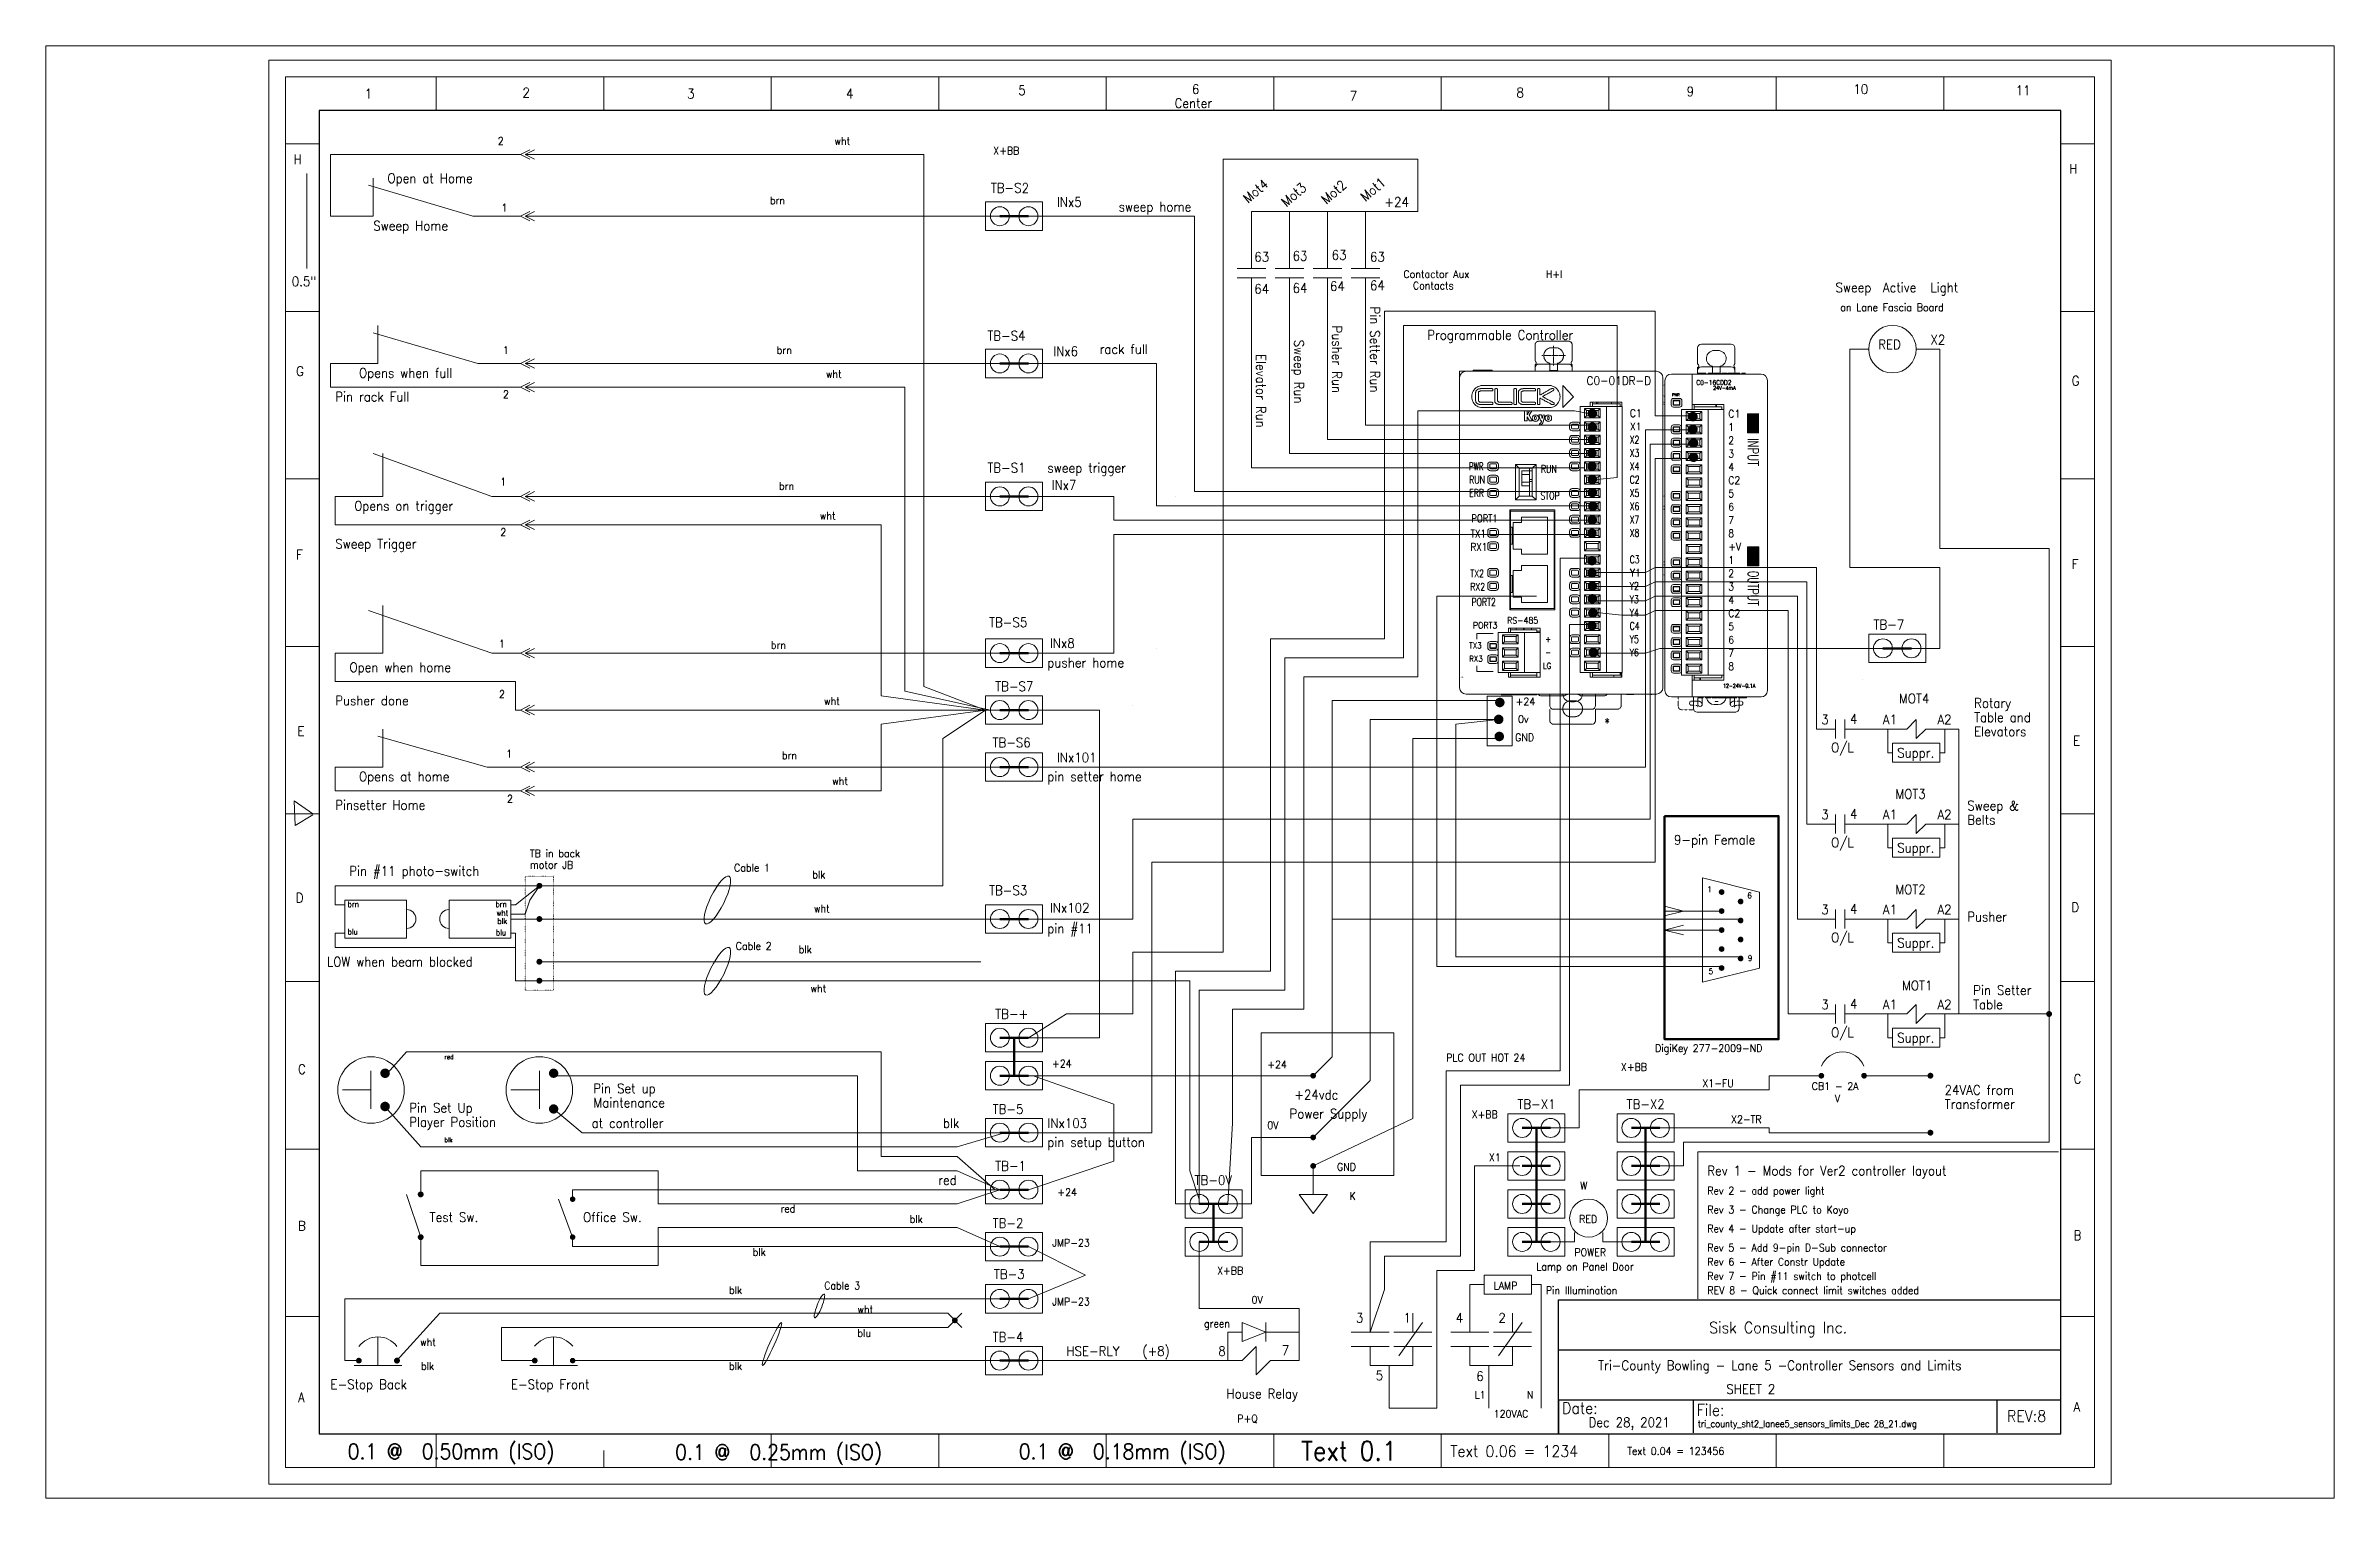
# Paper-space layout 'Sheet 1' of a CAD drawing. Header units: inches. Extents: x 40 to 364, y 26 to 231.
# The model-space entities are those that its viewports show. They can reach past a viewport. Long polylines and large blocks are cut down to what shows.
import ezdxf
from ezdxf.enums import TextEntityAlignment as Align

# ---------------------------------------------------------------- set-up
doc = ezdxf.new("R2010")
doc.units = ezdxf.units.IN
for name, pattern in [('CENTER2', [28.575, 19.05, -3.175, 3.175, -3.175]), ('DOTTINY', [0.9525, 0, -0.9525]), ('PHANTOM', [12.7, 6.35, -1.27, 1.27, -1.27, 1.27, -1.27]), ('PHANTOM2', [1.25, 0.625, -0.125, 0.125, -0.125, 0.125, -0.125])]:
    doc.linetypes.add(name, pattern=pattern)
doc.layers.get('0').update_dxf_attribs({"lineweight": 0})
for name, color, linetype in [('CENTERLINE', 40, 'CENTER2'), ('DIMENSIONS', 140, 'Continuous'), ('PHANTOM', 130, 'PHANTOM2'), ('TEXT', 140, 'Continuous')]:
    doc.layers.add(name, color=color, linetype=linetype)
doc.styles.add('MX_NOTE_STANDARD', font='txt.shx', dxfattribs={"bigfont": 'extfont.shx'})
doc.styles.get("Standard").update_dxf_attribs({"font": 'STANDARD'})

psp = doc.layouts.new('Sheet 1')

msp = doc.modelspace()

# ---------------------------------------------------------------- texts
at = {"lineweight": 18}
for s, height, p in [('2', 0.05, (1.336, 7.301)), ('5', 0.05, (3.947, 7.313)), ('6', 0.05, (4.861, 7.319)), ('8', 0.05, (6.57, 7.301)), ('9', 0.05, (7.466, 7.307)), ('10', 0.05, (8.344, 7.319)), ('11', 0.05, (9.199, 7.313)), ('1', 0.05, (0.505, 7.295)), ('3', 0.05, (2.203, 7.295)), ('4', 0.05, (3.04, 7.295)), ('Center', 0.05, (4.77, 7.245)), ('7', 0.05, (5.692, 7.284)), ('H', 0.05, (0.131, 6.95)), ('2', 0.04, (1.206, 7.051)), ('wht', 0.04, (2.979, 7.051)), ('X+BB', 0.04, (3.815, 7)), ('Open at Home', 0.05, (0.625, 6.85)), ('H', 0.05, (9.481, 6.9)), ('brn', 0.04, (2.639, 6.738)), ('TB-S2', 0.05, (3.802, 6.799)), ('INx5', 0.05, (4.15, 6.725)), ('sweep home', 0.05, (4.475, 6.7)), ('+24', 0.05, (5.875, 6.725)), ('Sweep Home', 0.05, (0.55, 6.6)), ('1', 0.04, (1.225, 6.7)), ('63', 0.05, (5.19, 6.436)), ('63', 0.05, (5.391, 6.441)), ('63', 0.05, (5.597, 6.446)), ('63', 0.05, (5.799, 6.436)), ('Contactor Aux ', 0.04, (5.975, 6.35)), ('H+I', 0.04, (6.725, 6.35)), ('64', 0.05, (5.19, 6.268)), ('64', 0.05, (5.391, 6.272)), ('64', 0.05, (5.588, 6.282)), ('64', 0.05, (5.799, 6.286)), ('  Contacts', 0.04, (5.975, 6.29)), ('Sweep', 0.05, (8.25, 6.275)), ('Active', 0.05, (8.5, 6.275)), ('Light', 0.05, (8.75, 6.275)), ('on Lane Fascia Board', 0.04, (8.275, 6.175)), ('TB-S4', 0.05, (3.784, 6.021)), ('Programmable Controller', 0.05, (6.1, 6.025)), ('X2', 0.05, (8.75, 6)), ('1', 0.04, (1.233, 5.95)), ('brn', 0.04, (2.675, 5.95)), ('INx6', 0.05, (4.131, 5.939)), ('rack full', 0.05, (4.375, 5.95)), ('RED', 0.05, (8.475, 5.975)), ('G', 0.05, (0.144, 5.834)), ('Opens when full', 0.05, (0.475, 5.825)), ('wht', 0.04, (2.934, 5.824)), ('G', 0.05, (9.494, 5.784)), ('Pin rack Full', 0.05, (0.35, 5.7)), ('2', 0.04, (1.233, 5.717)), ('TB-S1', 0.05, (3.784, 5.326)), ('sweep trigger', 0.05, (4.1, 5.325)), ('1', 0.04, (1.219, 5.257)), ('brn', 0.04, (2.687, 5.235)), ('INx7', 0.05, (4.122, 5.235)), ('Opens on trigger', 0.05, (0.45, 5.125)), ('wht', 0.04, (2.902, 5.078)), ('Sweep Trigger', 0.05, (0.35, 4.925)), ('2', 0.04, (1.219, 4.992)), ('F', 0.05, (0.144, 4.868)), ('F', 0.05, (9.494, 4.818)), ('TB-S5', 0.05, (3.793, 4.512)), ('TB-7', 0.05, (8.45, 4.5)), ('1', 0.04, (1.212, 4.404)), ('brn', 0.04, (2.644, 4.397)), ('pusher home', 0.05, (4.1, 4.3)), ('INx8', 0.05, (4.113, 4.402)), ('Open when home', 0.05, (0.425, 4.275)), ('TB-S7', 0.05, (3.825, 4.175)), ('4', 0.001, (6.275, 4.248)), ('5', 0.001, (6.293, 4.248)), ('Pusher done', 0.05, (0.35, 4.1)), ('2', 0.04, (1.212, 4.139)), ('wht', 0.04, (2.924, 4.103)), ('+24', 0.04, (6.566, 4.1)), ('MOT4', 0.05, (8.584, 4.111)), ('Rotary', 0.05, (8.98, 4.087)), ('E', 0.05, (0.151, 3.939)), ('0v', 0.04, (6.578, 4.007)), ('3', 0.05, (8.175, 4)), ('4', 0.05, (8.326, 4.003)), ('A1', 0.05, (8.5, 4)), ('A2', 0.05, (8.787, 4)), ('Table and', 0.05, (8.98, 4.012)), ('Elevators', 0.05, (8.98, 3.937)), ('1', 0.04, (1.25, 3.825)), ('brn', 0.04, (2.702, 3.817)), ('TB-S6', 0.05, (3.811, 3.879)), ('GND', 0.04, (6.563, 3.911)), ('O/L', 0.05, (8.227, 3.853)), ('Suppr.', 0.05, (8.575, 3.825)), ('E', 0.05, (9.501, 3.889)), ('Opens at home', 0.05, (0.475, 3.7)), ('pin setter home', 0.05, (4.1, 3.7)), ('INx101', 0.05, (4.15, 3.8)), ('2', 0.04, (1.255, 3.588)), ('wht', 0.04, (2.967, 3.681)), ('MOT3', 0.05, (8.565, 3.608)), ('Pinsetter Home', 0.05, (0.35, 3.55)), ('3', 0.05, (8.175, 3.5)), ('4', 0.05, (8.326, 3.503)), ('A1', 0.05, (8.5, 3.5)), ('A2', 0.05, (8.787, 3.5)), ('Sweep &', 0.05, (8.944, 3.547)), ('Belts', 0.05, (8.944, 3.472)), ('9-pin Female', 0.05, (7.4, 3.367)), ('O/L', 0.05, (8.227, 3.353)), ('Suppr.', 0.05, (8.575, 3.325)), ('Pin #11 photo-switch', 0.05, (0.424, 3.203)), ('TB in back', 0.04, (1.375, 3.3)), ('motor JB', 0.04, (1.375, 3.24)), ('Cable 1', 0.04, (2.45, 3.225)), ('blk', 0.04, (2.862, 3.189)), ('TB-S3', 0.05, (3.793, 3.101)), ('1', 0.03, (7.575, 3.117)), ('MOT2', 0.05, (8.565, 3.105)), ('D', 0.05, (0.142, 3.062)), ('brn', 0.03, (0.415, 3.038)), ('brn', 0.03, (1.194, 3.038)), ('wht', 0.03, (1.199, 2.992)), ('wht', 0.04, (2.871, 3.01)), ('INx102', 0.05, (4.113, 3.009)), ('6', 0.03, (7.786, 3.084)), ('3', 0.05, (8.175, 3)), ('4', 0.05, (8.326, 3.003)), ('A1', 0.05, (8.5, 3)), ('A2', 0.05, (8.787, 3)), ('D', 0.05, (9.492, 3.012)), ('blu', 0.03, (0.415, 2.893)), ('blu', 0.03, (1.196, 2.889)), ('blk', 0.03, (1.204, 2.949)), ('pin #11', 0.05, (4.1, 2.9)), ('O/L', 0.05, (8.227, 2.853)), ('Pusher', 0.05, (8.944, 2.962)), (' LOW when beam blocked', 0.05, (0.275, 2.725)), ('Cable 2', 0.04, (2.459, 2.813)), ('blk', 0.04, (2.791, 2.795)), ('9', 0.03, (7.789, 2.754)), ('Suppr.', 0.05, (8.575, 2.825)), ('5', 0.03, (7.582, 2.685)), ('wht', 0.04, (2.853, 2.589)), ('3', 0.05, (8.175, 2.5)), ('4', 0.05, (8.326, 2.503)), ('A1', 0.05, (8.5, 2.5)), ('MOT1', 0.05, (8.6, 2.6)), ('A2', 0.05, (8.787, 2.5)), ('Table', 0.05, (8.975, 2.5)), ('Pin Setter', 0.05, (8.975, 2.575)), ('TB-+', 0.05, (3.825, 2.45)), ('O/L', 0.05, (8.227, 2.353)), ('DigiKey 277-2009-ND', 0.04, (7.3, 2.275)), ('Suppr.', 0.05, (8.575, 2.325)), ('C', 0.05, (0.154, 2.159)), ('red', 0.025, (0.925, 2.237)), ('+24', 0.04, (4.125, 2.194)), ('+24', 0.04, (5.258, 2.189)), ('PLC OUT HOT 24', 0.04, (6.2, 2.225)), ('X+BB', 0.04, (7.12, 2.176)), ('Pin Set up', 0.05, (1.709, 2.058)), ('+24vdc', 0.05, (5.4, 2.025)), ('X1-FU', 0.04, (7.549, 2.09)), ('CB1 - 2A', 0.04, (8.125, 2.075)), ('V', 0.04, (8.247, 2.01)), ('24VAC from', 0.05, (8.825, 2.05)), ('C', 0.05, (9.504, 2.109)), ('Pin Set Up', 0.05, (0.74, 1.956)), ('Player Position', 0.05, (0.74, 1.881)), ('Maintenance', 0.05, (1.709, 1.983)), ('TB-5', 0.05, (3.812, 1.949)), ('Power Supply', 0.05, (5.375, 1.925)), ('X+BB', 0.04, (6.334, 1.926)), ('TB-X1', 0.05, (6.575, 1.975)), ('TB-X2', 0.05, (7.15, 1.975)), ('X2-TR', 0.04, (7.7, 1.9)), ('Transformer', 0.05, (8.825, 1.975)), ('blk', 0.025, (0.925, 1.8)), ('at controller', 0.05, (1.7, 1.875)), ('blk', 0.05, (3.55, 1.875)), ('INx103', 0.05, (4.1, 1.875)), ('pin setup button', 0.05, (4.1, 1.775)), ('0V', 0.04, (5.258, 1.869)), ('TB-1', 0.05, (3.825, 1.65)), ('GND', 0.04, (5.625, 1.65)), ('X1', 0.04, (6.425, 1.7)), ('red', 0.05, (3.525, 1.575)), ('TB-0V', 0.05, (4.875, 1.575)), ('W', 0.04, (6.906, 1.551)), ('Rev 2 - add power light', 0.04, (7.575, 1.525)), ('Rev 1 - Mods for Ver2 controller layout', 0.05, (7.575, 1.625)), ('red', 0.04, (2.695, 1.43)), ('+24', 0.04, (4.153, 1.517)), ('K', 0.04, (5.691, 1.497)), ('Rev 3 - Change PLC to Koyo', 0.04, (7.575, 1.425)), ('B', 0.05, (0.154, 1.335)), ('Test Sw.', 0.05, (0.847, 1.38)), ('Office Sw.', 0.05, (1.655, 1.38)), ('blk', 0.04, (3.375, 1.375)), ('TB-2', 0.05, (3.812, 1.349)), ('RED', 0.04, (6.9, 1.375)), ('Rev 4 - Update after start-up', 0.04, (7.575, 1.325)), ('B', 0.05, (9.504, 1.285)), ('blk', 0.04, (2.548, 1.202)), ('JMP-23', 0.04, (4.125, 1.25)), ('POWER', 0.04, (6.875, 1.2)), ('Rev 5 - Add 9-pin D-Sub connector', 0.04, (7.575, 1.225)), ('TB-3', 0.05, (3.818, 1.08)), ('X+BB', 0.04, (4.994, 1.104)), ('Lamp on Panel Door', 0.04, (6.675, 1.125)), ('Rev 6 - After Constr Update', 0.04, (7.575, 1.15)), ('Rev 7 - Pin #11 switch to photcell', 0.04, (7.575, 1.075)), ('blk', 0.04, (2.424, 1.001)), ('Cable 3', 0.04, (2.925, 1.025)), ('JMP-23', 0.04, (4.125, 0.941)), ('0V', 0.04, (5.175, 0.95)), ('LAMP', 0.04, (6.45, 1.025)), ('Pin Illumination', 0.04, (6.725, 1)), ('REV 8 - Quick connect limit switches added', 0.04, (7.575, 1)), ('wht', 0.04, (3.1, 0.9)), ('green', 0.04, (4.925, 0.825)), ('3', 0.05, (5.725, 0.85)), ('1', 0.05, (5.975, 0.85)), ('4', 0.05, (6.25, 0.85)), ('2', 0.05, (6.475, 0.85)), ('wht', 0.04, (0.797, 0.727)), ('blu', 0.04, (3.1, 0.775)), ('TB-4', 0.05, (3.812, 0.749)), ('HSE-RLY', 0.05, (4.2, 0.675)), ('(+8)', 0.05, (4.6, 0.675)), ('8', 0.05, (5, 0.675)), ('7', 0.05, (5.334, 0.679)), ('blk', 0.04, (0.802, 0.601)), ('blk', 0.04, (2.424, 0.601)), ('Tri-County Bowling - Lane 5 -Controller Sensors and Limits', 0.05, (7, 0.6)), ('A', 0.05, (0.154, 0.432)), ('E-Stop Back', 0.05, (0.325, 0.5)), ('E-Stop Front', 0.05, (1.275, 0.5)), ('House Relay', 0.05, (5.043, 0.451)), ('5', 0.05, (5.829, 0.547)), ('L1', 0.04, (6.35, 0.45)), ('6', 0.05, (6.359, 0.543)), ('N', 0.04, (6.625, 0.45)), ('SHEET 2', 0.05, (7.675, 0.475)), ('P+Q', 0.04, (5.1, 0.325)), ('120VAC', 0.04, (6.45, 0.35)), ('A', 0.05, (9.504, 0.382)), ('Dec 28, 2021', 0.05, (6.95, 0.3)), ('tri_county_sht2_lanee5_sensors_limits_Dec 28_21.dwg', 0.035, (7.525, 0.3)), ('0.1 @  0.18mm (ISO)', 0.08, (3.949, 0.132)), ('Text 0.1 ', 0.1, (5.436, 0.125)), ('Text 0.06 = 1234', 0.06, (6.222, 0.143)), ('Text 0.04 = 123456', 0.04, (7.154, 0.154))]:
    msp.add_text(s, height=height, dxfattribs=at).set_placement(p)
for s, rotation, p in [('Mot1', 40.6013, (5.775, 6.75)), ('Mot4', 40.6013, (5.157, 6.741)), ('Mot3', 40.6013, (5.358, 6.722)), ('Mot2', 40.6013, (5.569, 6.736)), ('Pin Setter Run', 270, (5.8, 6.2)), ('Pusher Run', 270, (5.6, 6.1)), ('Elevator Run', 270, (5.2, 5.95)), ('Sweep Run', 270, (5.4, 6.025))]:
    msp.add_text(s, height=0.05, rotation=rotation, dxfattribs=at).set_placement(p)
at = {"linetype": 'Continuous', "lineweight": 18}
msp.add_text('0.5"', height=0.05, dxfattribs=at).set_placement((0.121, 6.307))
at = {"lineweight": 18, "style": 'MX_NOTE_STANDARD'}
for s, width, p in [('C1', 0.9, (7.167, 5.638)), ('X1', 0.9, (7.167, 5.568)), ('X2', 0.75, (7.166, 5.498)), ('X3', 0.75, (7.166, 5.428)), ('PWR', 0.675, (6.32, 5.358)), ('RUN', 0.75, (6.321, 5.288)), ('RUN', 0.75, (6.699, 5.344)), ('X4', 0.75, (7.166, 5.358)), ('C2', 0.75, (7.166, 5.288)), ('ERR', 0.75, (6.321, 5.218)), ('STOP', 0.75, (6.696, 5.204)), ('X5', 0.75, (7.166, 5.218)), ('PORT1', 0.803571, (6.333, 5.084)), ('X6', 0.75, (7.166, 5.148)), ('X7', 0.75, (7.166, 5.078)), ('TX1', 0.84375, (6.328, 5.004)), ('RX1', 0.84375, (6.328, 4.934)), ('X8', 0.75, (7.166, 5.008)), ('C3', 0.75, (7.166, 4.868)), ('TX2', 0.75, (6.327, 4.794)), ('RX2', 0.75, (6.327, 4.724)), ('Y2', 0.75, (7.166, 4.728)), ('Y1', 0.9, (7.167, 4.798)), ('PORT2', 0.75, (6.333, 4.644)), ('Y3', 0.75, (7.166, 4.658)), ('Y4', 0.75, (7.166, 4.588)), ('Y5', 0.75, (7.166, 4.448)), ('C4', 0.75, (7.166, 4.518)), ('Y6', 0.75, (7.166, 4.378))]:
    msp.add_text(s, height=0.04, dxfattribs=dict(at, width=width)).set_placement(p, align=Align.MIDDLE_LEFT)
at = {"lineweight": 18}
for s, height, p in [('PORT3', 0.033, (6.341, 4.521)), ('RS-485', 0.033, (6.521, 4.547)), ('TX3', 0.03, (6.321, 4.415)), ('RX3', 0.03, (6.321, 4.345)), ('+', 0.03, (6.721, 4.448)), ('-', 0.03, (6.721, 4.378)), ('LG', 0.03, (6.709, 4.308))]:
    msp.add_text(s, height=height, dxfattribs=at).set_placement(p, align=Align.MIDDLE_LEFT)
at = {"color": 7, "lineweight": 18}
for s, p in [('Sisk Consulting Inc.', (7.585, 0.794)), ('Date:', (6.81, 0.37)), ('File:', (7.52, 0.36)), ('REV:8', (9.153, 0.328))]:
    msp.add_text(s, height=0.06, dxfattribs=at).set_placement(p)
at = {"lineweight": 50}
msp.add_text('0.1 @  0.50mm (ISO)', height=0.08, dxfattribs=at).set_placement((0.415, 0.132))
at = {"lineweight": 25}
msp.add_text('0.1 @  0.25mm (ISO)', height=0.08, dxfattribs=at).set_placement((2.14, 0.128))
at = {"lineweight": 18, "insert": (7.109, 5.809), "char_height": 0.04, "width": 2.37103, "attachment_point": 5}
msp.add_mtext('{\\H1.1078x;C0-01DR-D}', dxfattribs=at)
at = {"layer": 'DIMENSIONS', "lineweight": 18}
msp.add_text('*', height=0.048, dxfattribs=at).set_placement((7.033, 3.984))
at = {"layer": 'TEXT', "color": 250, "lineweight": 18}
for s, height, p in [('PWR', 0.015, (7.39, 5.727)), ('24V-4mA', 0.02, (7.606, 5.761)), ('C1', 0.04, (7.685, 5.615)), ('1', 0.04, (7.685, 5.545)), ('2', 0.04, (7.685, 5.475)), ('3', 0.04, (7.685, 5.405)), ('4', 0.04, (7.685, 5.335)), ('C2', 0.04, (7.685, 5.265)), ('5', 0.04, (7.685, 5.195)), ('7', 0.04, (7.685, 5.055)), ('6', 0.04, (7.685, 5.125)), ('8', 0.04, (7.685, 4.985)), ('+V', 0.04, (7.685, 4.915)), ('1', 0.04, (7.686, 4.845)), ('2', 0.04, (7.685, 4.775)), ('3', 0.04, (7.685, 4.705)), ('4', 0.04, (7.685, 4.635)), ('C2', 0.04, (7.685, 4.565)), ('5', 0.04, (7.685, 4.495)), ('6', 0.04, (7.685, 4.425)), ('7', 0.04, (7.685, 4.355)), ('8', 0.04, (7.685, 4.285)), ('12-24V-0.1A', 0.02, (7.658, 4.193))]:
    msp.add_text(s, height=height, dxfattribs=at).set_placement(p)
at = {"layer": 'TEXT', "color": 250, "lineweight": 18, "style": 'MX_NOTE_STANDARD'}
for s, width, p in [('INPUT', 0.688776, (7.817, 5.507)), ('OUTPUT', 0.642857, (7.817, 4.808))]:
    msp.add_text(s, height=0.056, rotation=270, dxfattribs=dict(at, width=width)).set_placement(p, align=Align.MIDDLE_LEFT)
at = {"layer": 'TEXT', "color": 250, "lineweight": 18, "insert": (7.517, 5.812), "char_height": 0.025, "width": 0.29815, "attachment_point": 1}
msp.add_mtext('C0-16CDD2', dxfattribs=at)

# ---------------------------------------------------------------- linework, layer by layer
for p, q in [((9.702, 7.497), (0, 7.497)), ((0, 7.497), (0, 0)), ((9.702, 0), (9.702, 7.497)), ((0, 0), (7.497, 0)), ((0, 0), (9.702, 0))]:
    msp.add_line(p, q)
at = {"lineweight": 15}
for p, q in [((9.614, 7.409), (0.088, 7.409)), ((0.088, 7.409), (0.088, 0.088)), ((0.882, 7.232), (0.882, 7.409)), ((1.764, 7.232), (1.764, 7.409)), ((2.646, 7.232), (2.646, 7.409)), ((3.528, 7.232), (3.528, 7.409)), ((4.41, 7.232), (4.41, 7.409)), ((5.292, 7.232), (5.292, 7.409)), ((6.174, 7.232), (6.174, 7.409)), ((7.056, 7.232), (7.056, 7.409)), ((7.938, 7.232), (7.938, 7.409)), ((8.82, 7.232), (8.82, 7.409)), ((9.614, 0.088), (9.614, 7.409)), ((0.265, 7.056), (0.088, 7.056)), ((9.437, 7.056), (9.614, 7.056)), ((0.265, 6.174), (0.088, 6.174)), ((9.437, 6.174), (9.614, 6.174)), ((0.265, 5.292), (0.088, 5.292)), ((9.437, 5.292), (9.614, 5.292)), ((0.265, 4.41), (0.088, 4.41)), ((9.437, 4.41), (9.614, 4.41)), ((0.265, 3.528), (0.088, 3.528)), ((9.437, 3.528), (9.614, 3.528)), ((0.265, 2.646), (0.088, 2.646)), ((9.437, 2.646), (9.614, 2.646)), ((0.265, 1.764), (0.088, 1.764)), ((9.437, 1.764), (9.614, 1.764)), ((0.265, 0.882), (0.088, 0.882)), ((9.437, 0.882), (9.614, 0.882)), ((0.882, 0.265), (0.882, 0.088)), ((2.646, 0.265), (2.646, 0.088)), ((3.528, 0.265), (3.528, 0.088)), ((4.41, 0.265), (4.41, 0.088)), ((5.292, 0.265), (5.292, 0.088)), ((6.174, 0.265), (6.174, 0.088)), ((7.056, 0.265), (7.056, 0.088)), ((7.938, 0.265), (7.938, 0.088)), ((8.82, 0.265), (8.82, 0.088)), ((1.764, 0.176), (1.764, 0.088)), ((0.088, 0.088), (9.614, 0.088))]:
    msp.add_line(p, q, dxfattribs=at)
at = {"color": 7, "lineweight": 30}
for p, q in [((0.265, 7.232), (0.265, 0.265)), ((9.437, 7.232), (0.265, 7.232)), ((9.437, 0.265), (9.437, 7.232)), ((6.791, 0.97), (9.437, 0.97)), ((6.791, 0.265), (6.791, 0.97)), ((6.791, 0.706), (9.437, 0.706)), ((9.437, 0.441), (6.791, 0.441)), ((6.791, 0.441), (6.791, 0.265)), ((7.5, 0.443), (7.5, 0.27)), ((9.1, 0.44), (9.1, 0.27)), ((0.265, 0.265), (9.437, 0.265))]:
    msp.add_line(p, q, dxfattribs=at)
at = {"lineweight": 18}
for p, q in [((0.325, 6.675), (0.325, 7)), ((0.325, 7), (1.325, 7)), ((1.325, 7), (1.375, 7.025)), ((1.325, 7), (1.375, 6.975)), ((1.35, 7), (1.4, 7.025)), ((1.4, 7.025), (1.35, 7)), ((1.35, 7), (1.4, 6.975)), ((1.35, 7), (3.45, 7)), ((3.45, 7), (3.45, 4.2)), ((0.55, 6.675), (0.55, 6.875)), ((6.05, 6.975), (5.025, 6.975)), ((5.025, 6.975), (5.025, 3.1)), ((6.05, 6.7), (6.05, 6.975)), ((1.075, 6.675), (0.525, 6.838)), ((0.55, 6.675), (0.325, 6.675)), ((1.075, 6.675), (1.325, 6.675)), ((1.325, 6.675), (1.375, 6.7)), ((1.325, 6.675), (1.375, 6.65)), ((1.35, 6.675), (1.4, 6.7)), ((1.4, 6.7), (1.35, 6.675)), ((1.35, 6.675), (1.4, 6.65)), ((1.35, 6.675), (3.85, 6.675)), ((4, 6.675), (4.875, 6.675)), ((4.875, 6.675), (4.875, 6.275)), ((5.175, 6.7), (6.05, 6.7)), ((5.175, 6.4), (5.175, 6.7)), ((5.375, 6.4), (5.375, 6.7)), ((5.575, 6.4), (5.575, 6.7)), ((5.775, 6.4), (5.775, 6.7)), ((6.05, 6.7), (6.05, 6.7)), ((5.1, 6.4), (5.25, 6.4)), ((5.3, 6.4), (5.45, 6.4)), ((5.5, 6.4), (5.65, 6.4)), ((5.7, 6.4), (5.85, 6.4)), ((4.875, 6.275), (4.875, 6.15)), ((5.1, 6.35), (5.25, 6.35)), ((5.175, 6.35), (5.175, 5.35)), ((5.3, 6.35), (5.45, 6.35)), ((5.375, 6.35), (5.375, 5.425)), ((5.5, 6.35), (5.65, 6.35)), ((5.575, 6.35), (5.575, 5.5)), ((5.7, 6.35), (5.85, 6.35)), ((5.775, 6.35), (5.775, 5.575)), ((4.875, 6.15), (4.875, 5.975)), ((5.875, 4.775), (5.875, 6.175)), ((5.875, 6.175), (7.3, 6.175)), ((7.3, 6.175), (7.3, 6.1)), ((1.1, 5.9), (0.55, 6.062)), ((0.575, 5.9), (0.575, 6.1)), ((6.05, 6.1), (5.975, 6.1)), ((5.975, 6.1), (5.975, 5.95)), ((6.05, 6.1), (6.325, 6.1)), ((7.1, 6.1), (6.325, 6.1)), ((7.1, 5.3), (7.1, 6.1)), ((7.3, 5.975), (7.3, 6.1)), ((1.325, 5.9), (1.375, 5.925)), ((1.35, 5.9), (1.4, 5.925)), ((1.4, 5.925), (1.35, 5.9)), ((4.875, 5.975), (4.875, 5.225)), ((5.975, 5.95), (5.975, 4.35)), ((7.3, 5.625), (7.3, 5.975)), ((7.524, 5.982), (7.524, 5.897)), ((7.7, 6.002), (7.544, 6.002)), ((7.632, 5.968), (7.612, 5.968)), ((7.72, 5.897), (7.72, 5.982)), ((8.325, 5.975), (8.425, 5.975)), ((8.325, 5.975), (8.325, 4.875)), ((8.675, 5.975), (8.8, 5.975)), ((8.775, 5.975), (8.775, 5.975)), ((8.8, 5.975), (8.8, 4.925)), ((0.575, 5.9), (0.325, 5.9)), ((0.325, 5.9), (0.325, 5.775)), ((1.1, 5.9), (1.325, 5.9)), ((1.325, 5.9), (1.375, 5.875)), ((1.325, 5.775), (1.375, 5.8)), ((1.35, 5.9), (1.4, 5.875)), ((1.35, 5.9), (1.675, 5.9)), ((1.35, 5.775), (1.4, 5.8)), ((1.4, 5.8), (1.35, 5.775)), ((1.675, 5.9), (2.95, 5.9)), ((2.925, 5.9), (3.85, 5.9)), ((4.675, 5.9), (4, 5.9)), ((4.675, 5.9), (4.675, 5.15)), ((6.271, 5.859), (6.305, 5.859)), ((6.271, 5.825), (6.271, 5.859)), ((6.271, 4.193), (6.271, 5.825)), ((6.305, 5.859), (7.307, 5.859)), ((6.342, 5.865), (6.342, 5.859)), ((6.343, 5.865), (6.342, 5.865)), ((6.381, 5.865), (6.343, 5.865)), ((6.343, 5.865), (6.343, 5.859)), ((6.381, 5.865), (6.381, 5.859)), ((6.382, 5.865), (6.381, 5.865)), ((6.391, 5.865), (6.382, 5.865)), ((6.382, 5.865), (6.382, 5.859)), ((6.391, 5.865), (6.391, 5.859)), ((6.411, 5.865), (6.391, 5.865)), ((6.421, 5.865), (6.411, 5.865)), ((6.411, 5.865), (6.411, 5.859)), ((6.421, 5.865), (6.421, 5.859)), ((6.442, 5.865), (6.421, 5.865)), ((6.442, 5.865), (6.442, 5.859)), ((6.442, 5.865), (6.442, 5.859)), ((6.442, 5.865), (6.442, 5.865)), ((6.668, 5.877), (6.668, 5.859)), ((6.844, 5.897), (6.688, 5.897)), ((6.776, 5.863), (6.756, 5.863)), ((6.864, 5.859), (6.864, 5.877)), ((7.341, 5.825), (7.341, 4.193)), ((7.341, 5.822), (7.341, 5.825)), ((7.341, 5.822), (7.341, 5.822)), ((7.352, 4.178), (7.352, 5.81)), ((7.352, 5.809), (7.352, 5.81)), ((7.386, 5.844), (7.496, 5.844)), ((7.386, 5.844), (7.412, 5.844)), ((7.496, 5.81), (7.496, 5.844)), ((7.496, 5.844), (7.858, 5.844)), ((7.496, 5.844), (7.496, 5.81)), ((7.496, 5.684), (7.496, 5.81)), ((7.496, 5.684), (7.496, 5.81)), ((7.524, 5.878), (7.524, 5.844)), ((7.524, 5.862), (7.524, 5.844)), ((7.524, 5.862), (7.524, 5.844)), ((7.527, 5.848), (7.527, 5.844)), ((7.548, 5.848), (7.527, 5.848)), ((7.7, 5.882), (7.544, 5.882)), ((7.548, 5.848), (7.548, 5.844)), ((7.568, 5.848), (7.548, 5.848)), ((7.568, 5.848), (7.568, 5.844)), ((7.579, 5.848), (7.579, 5.844)), ((7.579, 5.848), (7.581, 5.848)), ((7.579, 5.848), (7.579, 5.844)), ((7.579, 5.848), (7.579, 5.848)), ((7.581, 5.848), (7.581, 5.844)), ((7.581, 5.848), (7.583, 5.848)), ((7.583, 5.848), (7.583, 5.844)), ((7.583, 5.848), (7.586, 5.848)), ((7.586, 5.848), (7.586, 5.844)), ((7.586, 5.848), (7.588, 5.848)), ((7.588, 5.848), (7.588, 5.844)), ((7.588, 5.848), (7.594, 5.848)), ((7.594, 5.848), (7.594, 5.844)), ((7.594, 5.848), (7.598, 5.848)), ((7.598, 5.848), (7.598, 5.844)), ((7.598, 5.848), (7.6, 5.848)), ((7.6, 5.848), (7.6, 5.844)), ((7.6, 5.848), (7.602, 5.848)), ((7.602, 5.885), (7.602, 5.848)), ((7.602, 5.848), (7.602, 5.844)), ((7.602, 5.848), (7.603, 5.848)), ((7.603, 5.848), (7.603, 5.844)), ((7.603, 5.848), (7.604, 5.848)), ((7.604, 5.848), (7.604, 5.844)), ((7.604, 5.848), (7.606, 5.848)), ((7.606, 5.848), (7.606, 5.844)), ((7.616, 5.848), (7.612, 5.848)), ((7.616, 5.848), (7.616, 5.844)), ((7.617, 5.848), (7.616, 5.848)), ((7.617, 5.848), (7.617, 5.844)), ((7.618, 5.848), (7.617, 5.848)), ((7.617, 5.848), (7.617, 5.844)), ((7.617, 5.848), (7.617, 5.848)), ((7.618, 5.848), (7.618, 5.844)), ((7.618, 5.848), (7.622, 5.848)), ((7.622, 5.848), (7.622, 5.844)), ((7.622, 5.848), (7.639, 5.848)), ((7.639, 5.848), (7.639, 5.844)), ((7.639, 5.848), (7.644, 5.848)), ((7.642, 5.848), (7.642, 5.885)), ((7.644, 5.848), (7.644, 5.844)), ((7.651, 5.848), (7.651, 5.844)), ((7.653, 5.848), (7.651, 5.848)), ((7.651, 5.848), (7.651, 5.844)), ((7.651, 5.848), (7.651, 5.848)), ((7.653, 5.848), (7.653, 5.844)), ((7.654, 5.848), (7.653, 5.848)), ((7.654, 5.848), (7.654, 5.844)), ((7.655, 5.848), (7.654, 5.848)), ((7.655, 5.848), (7.655, 5.844)), ((7.657, 5.848), (7.655, 5.848)), ((7.657, 5.848), (7.657, 5.844)), ((7.659, 5.848), (7.657, 5.848)), ((7.662, 5.844), (7.658, 5.844)), ((7.659, 5.848), (7.659, 5.844)), ((7.659, 5.848), (7.678, 5.848)), ((7.659, 5.848), (7.659, 5.844)), ((7.659, 5.848), (7.659, 5.848)), ((7.858, 5.844), (7.662, 5.844)), ((7.678, 5.848), (7.678, 5.844)), ((7.684, 5.848), (7.684, 5.844)), ((7.684, 5.848), (7.688, 5.848)), ((7.688, 5.848), (7.688, 5.844)), ((7.689, 5.848), (7.688, 5.848)), ((7.688, 5.848), (7.688, 5.844)), ((7.688, 5.848), (7.688, 5.848)), ((7.689, 5.848), (7.689, 5.844)), ((7.69, 5.848), (7.689, 5.848)), ((7.689, 5.848), (7.689, 5.844)), ((7.689, 5.848), (7.689, 5.848)), ((7.69, 5.848), (7.69, 5.844)), ((7.694, 5.848), (7.69, 5.848)), ((7.694, 5.848), (7.694, 5.844)), ((7.696, 5.848), (7.694, 5.848)), ((7.696, 5.848), (7.696, 5.844)), ((7.699, 5.848), (7.696, 5.848)), ((7.699, 5.848), (7.699, 5.844)), ((7.703, 5.848), (7.699, 5.848)), ((7.703, 5.848), (7.703, 5.844)), ((7.706, 5.848), (7.703, 5.848)), ((7.706, 5.848), (7.706, 5.844)), ((7.708, 5.848), (7.706, 5.848)), ((7.708, 5.848), (7.708, 5.844)), ((7.711, 5.848), (7.708, 5.848)), ((7.711, 5.848), (7.711, 5.844)), ((7.713, 5.848), (7.711, 5.848)), ((7.713, 5.848), (7.713, 5.844)), ((7.713, 5.848), (7.713, 5.844)), ((7.713, 5.848), (7.713, 5.848)), ((7.714, 5.848), (7.713, 5.848)), ((7.714, 5.848), (7.714, 5.844)), ((7.72, 5.844), (7.72, 5.878)), ((7.72, 5.844), (7.72, 5.862)), ((7.72, 5.844), (7.72, 5.862)), ((7.723, 5.848), (7.723, 5.844)), ((7.725, 5.848), (7.723, 5.848)), ((7.723, 5.848), (7.723, 5.844)), ((7.723, 5.848), (7.723, 5.848)), ((7.725, 5.848), (7.725, 5.844)), ((7.726, 5.848), (7.725, 5.848)), ((7.726, 5.848), (7.726, 5.844)), ((7.727, 5.848), (7.726, 5.848)), ((7.727, 5.848), (7.727, 5.844)), ((7.729, 5.848), (7.727, 5.848)), ((7.729, 5.848), (7.729, 5.844)), ((7.731, 5.848), (7.729, 5.848)), ((7.731, 5.848), (7.731, 5.844)), ((7.734, 5.848), (7.731, 5.848)), ((7.734, 5.848), (7.734, 5.844)), ((7.737, 5.848), (7.734, 5.848)), ((7.737, 5.848), (7.737, 5.844)), ((7.74, 5.848), (7.737, 5.848)), ((7.74, 5.848), (7.74, 5.844)), ((7.743, 5.848), (7.74, 5.848)), ((7.743, 5.848), (7.743, 5.844)), ((7.745, 5.848), (7.743, 5.848)), ((7.745, 5.848), (7.745, 5.844)), ((7.746, 5.848), (7.745, 5.848)), ((7.746, 5.848), (7.746, 5.844)), ((7.756, 5.848), (7.76, 5.848)), ((7.756, 5.848), (7.756, 5.844)), ((7.76, 5.848), (7.76, 5.844)), ((7.76, 5.848), (7.764, 5.848)), ((7.764, 5.848), (7.764, 5.844)), ((7.764, 5.848), (7.777, 5.848)), ((7.892, 5.81), (7.892, 4.178)), ((0.325, 5.775), (1.325, 5.775)), ((1.325, 5.775), (1.375, 5.75)), ((1.35, 5.775), (1.4, 5.75)), ((1.35, 5.775), (3.35, 5.775)), ((3.35, 5.775), (3.35, 4.175)), ((6.39, 5.783), (6.745, 5.783)), ((6.745, 5.668), (6.39, 5.668)), ((6.815, 5.783), (6.815, 5.668)), ((6.87, 5.725), (6.815, 5.783)), ((6.815, 5.668), (6.87, 5.725)), ((7.045, 5.673), (6.905, 5.673)), ((6.905, 5.673), (6.905, 4.273)), ((6.959, 5.697), (6.959, 5.673)), ((7.125, 5.697), (6.959, 5.697)), ((6.971, 5.687), (6.971, 5.697)), ((6.999, 5.688), (6.971, 5.688)), ((6.971, 5.687), (7.116, 5.687)), ((6.971, 5.673), (6.971, 5.687)), ((6.991, 5.688), (6.991, 5.697)), ((6.999, 5.697), (6.999, 5.688)), ((7.045, 5.673), (7.045, 4.273)), ((7.127, 5.673), (7.045, 5.673)), ((7.071, 5.697), (7.071, 5.687)), ((7.116, 5.687), (7.116, 5.673)), ((7.125, 5.673), (7.125, 5.697)), ((7.127, 5.673), (7.127, 4.273)), ((7.385, 5.682), (7.385, 5.704)), ((7.395, 5.704), (7.395, 5.682)), ((7.397, 5.716), (7.429, 5.716)), ((7.429, 5.706), (7.397, 5.706)), ((7.397, 5.704), (7.427, 5.704)), ((7.397, 5.682), (7.397, 5.704)), ((7.427, 5.682), (7.397, 5.682)), ((7.397, 5.68), (7.429, 5.68)), ((7.429, 5.67), (7.397, 5.67)), ((7.429, 5.702), (7.429, 5.684)), ((7.431, 5.682), (7.431, 5.704)), ((7.441, 5.704), (7.441, 5.682)), ((7.496, 5.684), (7.662, 5.684)), ((7.496, 5.658), (7.496, 5.684)), ((7.506, 5.672), (7.506, 5.684)), ((7.506, 5.658), (7.506, 5.672)), ((7.506, 5.672), (7.651, 5.672)), ((7.62, 5.672), (7.62, 5.684)), ((7.624, 5.684), (7.624, 5.672)), ((7.651, 5.672), (7.651, 5.658)), ((7.662, 5.684), (7.662, 5.658)), ((5.775, 5.575), (6.05, 5.575)), ((6.875, 5.65), (6.05, 5.65)), ((6.05, 5.65), (6.05, 4.25)), ((6.95, 5.575), (6.05, 5.575)), ((6.612, 5.65), (6.626, 5.65)), ((6.612, 5.65), (6.612, 5.597)), ((6.612, 5.597), (6.626, 5.597)), ((6.626, 5.629), (6.638, 5.65)), ((6.626, 5.65), (6.626, 5.629)), ((6.626, 5.619), (6.626, 5.597)), ((6.638, 5.597), (6.626, 5.619)), ((6.637, 5.627), (6.651, 5.65)), ((6.653, 5.597), (6.637, 5.627)), ((6.638, 5.65), (6.651, 5.65)), ((6.638, 5.597), (6.653, 5.597)), ((6.688, 5.629), (6.697, 5.597)), ((6.688, 5.629), (6.702, 5.629)), ((6.69, 5.581), (6.699, 5.576)), ((6.697, 5.597), (6.703, 5.597)), ((6.701, 5.592), (6.703, 5.597)), ((6.702, 5.629), (6.706, 5.611)), ((6.706, 5.611), (6.711, 5.629)), ((6.71, 5.59), (6.72, 5.627)), ((6.711, 5.629), (6.72, 5.627)), ((6.85, 5.559), (6.85, 5.577)), ((6.86, 5.577), (6.86, 5.559)), ((6.864, 5.591), (6.892, 5.591)), ((6.892, 5.581), (6.864, 5.581)), ((6.864, 5.555), (6.892, 5.555)), ((6.892, 5.545), (6.864, 5.545)), ((6.952, 5.636), (6.875, 5.65)), ((6.896, 5.559), (6.896, 5.577)), ((6.939, 5.652), (6.929, 5.662)), ((6.929, 5.662), (7.011, 5.662)), ((6.929, 5.614), (6.929, 5.662)), ((6.929, 5.614), (6.939, 5.624)), ((7.011, 5.614), (6.929, 5.614)), ((6.939, 5.582), (6.929, 5.592)), ((6.929, 5.592), (7.011, 5.592)), ((6.929, 5.544), (6.929, 5.592)), ((6.929, 5.544), (6.939, 5.554)), ((7.011, 5.544), (6.929, 5.544)), ((7.001, 5.652), (6.939, 5.652)), ((6.939, 5.652), (6.939, 5.624)), ((6.939, 5.624), (7.001, 5.624)), ((7.001, 5.582), (6.939, 5.582)), ((6.939, 5.582), (6.939, 5.554)), ((6.939, 5.554), (7.001, 5.554)), ((7.001, 5.652), (7.011, 5.662)), ((7.001, 5.624), (7.001, 5.652)), ((7.011, 5.614), (7.001, 5.624)), ((7.001, 5.582), (7.011, 5.592)), ((7.001, 5.554), (7.001, 5.582)), ((7.011, 5.544), (7.001, 5.554)), ((7.011, 5.662), (7.011, 5.614)), ((7.011, 5.592), (7.011, 5.544)), ((7.25, 5.55), (7.25, 3.775)), ((7.5, 5.55), (7.25, 5.55)), ((7.5, 5.55), (7.275, 5.55)), ((7.5, 5.625), (7.3, 5.625)), ((7.385, 5.542), (7.385, 5.564)), ((7.395, 5.564), (7.395, 5.542)), ((7.397, 5.576), (7.429, 5.576)), ((7.429, 5.566), (7.397, 5.566)), ((7.397, 5.542), (7.397, 5.564)), ((7.397, 5.564), (7.427, 5.564)), ((7.429, 5.562), (7.429, 5.544)), ((7.431, 5.542), (7.431, 5.564)), ((7.44, 5.658), (7.44, 4.258)), ((7.58, 5.658), (7.44, 5.658)), ((7.464, 5.647), (7.546, 5.647)), ((7.464, 5.599), (7.464, 5.647)), ((7.474, 5.637), (7.464, 5.647)), ((7.464, 5.599), (7.474, 5.609)), ((7.546, 5.599), (7.464, 5.599)), ((7.464, 5.577), (7.546, 5.577)), ((7.464, 5.529), (7.464, 5.577)), ((7.474, 5.567), (7.464, 5.577)), ((7.536, 5.637), (7.474, 5.637)), ((7.474, 5.637), (7.474, 5.609)), ((7.474, 5.609), (7.536, 5.609)), ((7.536, 5.567), (7.474, 5.567)), ((7.474, 5.567), (7.474, 5.539)), ((7.536, 5.637), (7.546, 5.647)), ((7.536, 5.609), (7.536, 5.637)), ((7.546, 5.599), (7.536, 5.609)), ((7.536, 5.567), (7.546, 5.577)), ((7.536, 5.539), (7.536, 5.567)), ((7.546, 5.647), (7.546, 5.599)), ((7.546, 5.577), (7.546, 5.529)), ((7.58, 5.658), (7.58, 4.258)), ((7.662, 5.658), (7.58, 5.658)), ((7.662, 5.658), (7.662, 4.258)), ((7.787, 5.634), (7.847, 5.634)), ((7.787, 5.534), (7.787, 5.634)), ((1.175, 5.2), (0.55, 5.425)), ((0.6, 5.2), (0.6, 5.425)), ((5.375, 5.425), (6.05, 5.425)), ((5.575, 5.5), (6.05, 5.5)), ((6.95, 5.5), (6.05, 5.5)), ((6.95, 5.425), (6.05, 5.425)), ((6.85, 5.489), (6.85, 5.507)), ((6.85, 5.419), (6.85, 5.437)), ((6.86, 5.507), (6.86, 5.489)), ((6.86, 5.437), (6.86, 5.419)), ((6.864, 5.521), (6.892, 5.521)), ((6.892, 5.511), (6.864, 5.511)), ((6.864, 5.485), (6.892, 5.485)), ((6.892, 5.475), (6.864, 5.475)), ((6.864, 5.451), (6.892, 5.451)), ((6.892, 5.441), (6.864, 5.441)), ((6.896, 5.489), (6.896, 5.507)), ((6.896, 5.419), (6.896, 5.437)), ((6.939, 5.512), (6.929, 5.522)), ((6.929, 5.522), (7.011, 5.522)), ((6.929, 5.474), (6.929, 5.522)), ((6.929, 5.474), (6.939, 5.484)), ((7.011, 5.474), (6.929, 5.474)), ((6.929, 5.404), (6.929, 5.452)), ((6.939, 5.442), (6.929, 5.452)), ((6.929, 5.452), (7.011, 5.452)), ((7.001, 5.512), (6.939, 5.512)), ((6.939, 5.512), (6.939, 5.484)), ((6.939, 5.484), (7.001, 5.484)), ((6.939, 5.442), (6.939, 5.414)), ((7.001, 5.442), (6.939, 5.442)), ((7.001, 5.512), (7.011, 5.522)), ((7.001, 5.484), (7.001, 5.512)), ((7.011, 5.474), (7.001, 5.484)), ((7.001, 5.442), (7.011, 5.452)), ((7.001, 5.414), (7.001, 5.442)), ((7.011, 5.522), (7.011, 5.474)), ((7.011, 5.452), (7.011, 5.404)), ((7.5, 5.475), (7.275, 5.475)), ((7.275, 5.475), (7.275, 3.5)), ((7.385, 5.472), (7.385, 5.494)), ((7.385, 5.402), (7.385, 5.424)), ((7.395, 5.494), (7.395, 5.472)), ((7.395, 5.424), (7.395, 5.402)), ((7.427, 5.542), (7.397, 5.542)), ((7.397, 5.54), (7.429, 5.54)), ((7.429, 5.53), (7.397, 5.53)), ((7.397, 5.506), (7.429, 5.506)), ((7.429, 5.496), (7.397, 5.496)), ((7.397, 5.494), (7.427, 5.494)), ((7.397, 5.472), (7.397, 5.494)), ((7.427, 5.472), (7.397, 5.472)), ((7.397, 5.47), (7.429, 5.47)), ((7.429, 5.46), (7.397, 5.46)), ((7.397, 5.436), (7.429, 5.436)), ((7.429, 5.426), (7.397, 5.426)), ((7.397, 5.402), (7.397, 5.424)), ((7.397, 5.424), (7.427, 5.424)), ((7.429, 5.492), (7.429, 5.474)), ((7.431, 5.472), (7.431, 5.494)), ((7.431, 5.402), (7.431, 5.424)), ((7.464, 5.529), (7.474, 5.539)), ((7.546, 5.529), (7.464, 5.529)), ((7.464, 5.507), (7.546, 5.507)), ((7.464, 5.459), (7.464, 5.507)), ((7.474, 5.497), (7.464, 5.507)), ((7.464, 5.459), (7.474, 5.469)), ((7.546, 5.459), (7.464, 5.459)), ((7.464, 5.437), (7.546, 5.437)), ((7.464, 5.389), (7.464, 5.437)), ((7.474, 5.427), (7.464, 5.437)), ((7.474, 5.539), (7.536, 5.539)), ((7.536, 5.497), (7.474, 5.497)), ((7.474, 5.497), (7.474, 5.469)), ((7.474, 5.469), (7.536, 5.469)), ((7.536, 5.427), (7.474, 5.427)), ((7.474, 5.427), (7.474, 5.399)), ((7.546, 5.529), (7.536, 5.539)), ((7.536, 5.497), (7.546, 5.507)), ((7.536, 5.469), (7.536, 5.497)), ((7.546, 5.459), (7.536, 5.469)), ((7.536, 5.427), (7.546, 5.437)), ((7.536, 5.399), (7.536, 5.427)), ((7.546, 5.507), (7.546, 5.459)), ((7.546, 5.437), (7.546, 5.389)), ((7.787, 5.534), (7.847, 5.534)), ((5.175, 5.35), (6.05, 5.35)), ((6.925, 5.35), (6.05, 5.35)), ((6.419, 5.349), (6.419, 5.367)), ((6.429, 5.367), (6.429, 5.349)), ((6.433, 5.381), (6.461, 5.381)), ((6.461, 5.371), (6.433, 5.371)), ((6.433, 5.345), (6.461, 5.345)), ((6.461, 5.335), (6.433, 5.335)), ((6.433, 5.311), (6.461, 5.311)), ((6.465, 5.349), (6.465, 5.367)), ((6.475, 5.367), (6.475, 5.349)), ((6.565, 5.368), (6.673, 5.368)), ((6.565, 5.182), (6.565, 5.368)), ((6.585, 5.348), (6.565, 5.368)), ((6.585, 5.348), (6.585, 5.202)), ((6.653, 5.348), (6.585, 5.348)), ((6.599, 5.335), (6.639, 5.335)), ((6.599, 5.315), (6.599, 5.335)), ((6.599, 5.275), (6.599, 5.315)), ((6.599, 5.315), (6.639, 5.315)), ((6.639, 5.335), (6.639, 5.348)), ((6.653, 5.335), (6.639, 5.335)), ((6.639, 5.315), (6.639, 5.335)), ((6.639, 5.275), (6.639, 5.315)), ((6.673, 5.368), (6.653, 5.348)), ((6.653, 5.202), (6.653, 5.348)), ((6.673, 5.368), (6.673, 5.182)), ((6.85, 5.349), (6.85, 5.367)), ((6.86, 5.367), (6.86, 5.349)), ((6.864, 5.415), (6.892, 5.415)), ((6.892, 5.405), (6.864, 5.405)), ((6.864, 5.381), (6.892, 5.381)), ((6.892, 5.371), (6.864, 5.371)), ((6.864, 5.345), (6.892, 5.345)), ((6.892, 5.335), (6.864, 5.335)), ((6.896, 5.349), (6.896, 5.367)), ((6.929, 5.404), (6.939, 5.414)), ((7.011, 5.404), (6.929, 5.404)), ((6.929, 5.382), (7.011, 5.382)), ((6.929, 5.382), (6.939, 5.372)), ((6.929, 5.334), (6.929, 5.382)), ((6.939, 5.344), (6.929, 5.334)), ((7.011, 5.334), (6.929, 5.334)), ((6.929, 5.264), (6.929, 5.312)), ((6.929, 5.312), (6.939, 5.302)), ((6.929, 5.312), (7.011, 5.312)), ((6.939, 5.414), (7.001, 5.414)), ((7.001, 5.372), (6.939, 5.372)), ((6.939, 5.372), (6.939, 5.344)), ((6.939, 5.344), (7.001, 5.344)), ((7.011, 5.404), (7.001, 5.414)), ((7.011, 5.382), (7.001, 5.372)), ((7.001, 5.344), (7.001, 5.372)), ((7.001, 5.344), (7.011, 5.334)), ((7.011, 5.312), (7.001, 5.302)), ((7.011, 5.382), (7.011, 5.334)), ((7.011, 5.312), (7.011, 5.264)), ((7.5, 5.4), (7.3, 5.4)), ((7.3, 5.4), (7.3, 3.275)), ((7.385, 5.332), (7.385, 5.354)), ((7.395, 5.354), (7.395, 5.332)), ((7.427, 5.402), (7.397, 5.402)), ((7.397, 5.4), (7.429, 5.4)), ((7.429, 5.39), (7.397, 5.39)), ((7.397, 5.366), (7.429, 5.366)), ((7.429, 5.356), (7.397, 5.356)), ((7.397, 5.354), (7.427, 5.354)), ((7.397, 5.332), (7.397, 5.354)), ((7.427, 5.332), (7.397, 5.332)), ((7.397, 5.33), (7.429, 5.33)), ((7.429, 5.32), (7.397, 5.32)), ((7.429, 5.422), (7.429, 5.404)), ((7.429, 5.352), (7.429, 5.334)), ((7.431, 5.332), (7.431, 5.354)), ((7.464, 5.389), (7.474, 5.399)), ((7.546, 5.389), (7.464, 5.389)), ((7.464, 5.319), (7.464, 5.367)), ((7.464, 5.367), (7.546, 5.367)), ((7.464, 5.367), (7.474, 5.357)), ((7.474, 5.329), (7.464, 5.319)), ((7.546, 5.319), (7.464, 5.319)), ((7.474, 5.399), (7.536, 5.399)), ((7.474, 5.357), (7.474, 5.329)), ((7.536, 5.357), (7.474, 5.357)), ((7.474, 5.329), (7.536, 5.329)), ((7.546, 5.389), (7.536, 5.399)), ((7.546, 5.367), (7.536, 5.357)), ((7.536, 5.329), (7.536, 5.357)), ((7.536, 5.329), (7.546, 5.319)), ((7.546, 5.367), (7.546, 5.319)), ((0.6, 5.2), (0.35, 5.2)), ((0.35, 5.2), (0.35, 5.05)), ((1.325, 5.2), (1.175, 5.2)), ((1.325, 5.2), (1.375, 5.225)), ((1.325, 5.2), (1.375, 5.175)), ((1.35, 5.2), (1.4, 5.225)), ((1.4, 5.225), (1.35, 5.2)), ((1.35, 5.2), (1.725, 5.2)), ((1.35, 5.2), (1.4, 5.175)), ((1.7, 5.2), (3.025, 5.2)), ((2.925, 5.2), (3.85, 5.2)), ((4, 5.2), (4.45, 5.2)), ((4.45, 5.2), (4.45, 5.075)), ((4.775, 5.2), (4.775, 5.2)), ((4.875, 5.225), (6.025, 5.225)), ((6.95, 5.225), (6.025, 5.225)), ((6.419, 5.279), (6.419, 5.297)), ((6.419, 5.209), (6.419, 5.227)), ((6.429, 5.297), (6.429, 5.279)), ((6.429, 5.227), (6.429, 5.209)), ((6.461, 5.301), (6.433, 5.301)), ((6.433, 5.275), (6.461, 5.275)), ((6.461, 5.265), (6.433, 5.265)), ((6.433, 5.241), (6.461, 5.241)), ((6.461, 5.231), (6.433, 5.231)), ((6.433, 5.205), (6.461, 5.205)), ((6.461, 5.195), (6.433, 5.195)), ((6.465, 5.279), (6.465, 5.297)), ((6.465, 5.209), (6.465, 5.227)), ((6.475, 5.297), (6.475, 5.279)), ((6.475, 5.227), (6.475, 5.209)), ((6.585, 5.202), (6.565, 5.182)), ((6.673, 5.182), (6.565, 5.182)), ((6.585, 5.202), (6.653, 5.202)), ((6.599, 5.275), (6.639, 5.275)), ((6.599, 5.255), (6.599, 5.275)), ((6.599, 5.255), (6.639, 5.255)), ((6.653, 5.289), (6.639, 5.289)), ((6.639, 5.279), (6.653, 5.279)), ((6.639, 5.255), (6.639, 5.275)), ((6.639, 5.202), (6.639, 5.255)), ((6.673, 5.182), (6.653, 5.202)), ((6.85, 5.209), (6.85, 5.227)), ((6.86, 5.227), (6.86, 5.209)), ((6.864, 5.241), (6.892, 5.241)), ((6.892, 5.231), (6.864, 5.231)), ((6.864, 5.205), (6.892, 5.205)), ((6.892, 5.195), (6.864, 5.195)), ((6.896, 5.209), (6.896, 5.227)), ((6.939, 5.274), (6.929, 5.264)), ((7.011, 5.264), (6.929, 5.264)), ((6.929, 5.194), (6.929, 5.242)), ((6.929, 5.242), (6.939, 5.232)), ((6.929, 5.242), (7.011, 5.242)), ((6.939, 5.204), (6.929, 5.194)), ((7.011, 5.194), (6.929, 5.194)), ((6.939, 5.302), (6.939, 5.274)), ((7.001, 5.302), (6.939, 5.302)), ((6.939, 5.274), (7.001, 5.274)), ((6.939, 5.232), (6.939, 5.204)), ((7.001, 5.232), (6.939, 5.232)), ((6.939, 5.204), (7.001, 5.204)), ((6.976, 5.287), (7.1, 5.3)), ((7.001, 5.274), (7.001, 5.302)), ((7.001, 5.274), (7.011, 5.264)), ((7.011, 5.242), (7.001, 5.232)), ((7.001, 5.204), (7.001, 5.232)), ((7.001, 5.204), (7.011, 5.194)), ((7.011, 5.242), (7.011, 5.194)), ((7.385, 5.192), (7.385, 5.214)), ((7.395, 5.214), (7.395, 5.192)), ((7.397, 5.226), (7.429, 5.226)), ((7.429, 5.216), (7.397, 5.216)), ((7.397, 5.214), (7.427, 5.214)), ((7.397, 5.192), (7.397, 5.214)), ((7.427, 5.192), (7.397, 5.192)), ((7.397, 5.19), (7.429, 5.19)), ((7.429, 5.212), (7.429, 5.194)), ((7.431, 5.192), (7.431, 5.214)), ((7.464, 5.249), (7.464, 5.297)), ((7.464, 5.297), (7.546, 5.297)), ((7.464, 5.297), (7.474, 5.287)), ((7.474, 5.259), (7.464, 5.249)), ((7.546, 5.249), (7.464, 5.249)), ((7.464, 5.179), (7.464, 5.227)), ((7.464, 5.227), (7.546, 5.227)), ((7.464, 5.227), (7.474, 5.217)), ((7.474, 5.189), (7.464, 5.179)), ((7.536, 5.287), (7.474, 5.287)), ((7.474, 5.287), (7.474, 5.259)), ((7.474, 5.259), (7.536, 5.259)), ((7.474, 5.217), (7.474, 5.189)), ((7.536, 5.217), (7.474, 5.217)), ((7.474, 5.189), (7.536, 5.189)), ((7.546, 5.297), (7.536, 5.287)), ((7.536, 5.259), (7.536, 5.287)), ((7.536, 5.259), (7.546, 5.249)), ((7.546, 5.227), (7.536, 5.217)), ((7.536, 5.189), (7.536, 5.217)), ((7.536, 5.189), (7.546, 5.179)), ((7.546, 5.297), (7.546, 5.249)), ((7.546, 5.227), (7.546, 5.179)), ((1.325, 5.05), (1.375, 5.075)), ((1.35, 5.05), (1.4, 5.075)), ((1.4, 5.075), (1.35, 5.05)), ((4.45, 5.075), (4.65, 5.075)), ((6.05, 5.075), (4.65, 5.075)), ((4.675, 5.15), (6.025, 5.15)), ((6.95, 5.15), (6.025, 5.15)), ((6.95, 5.075), (6.025, 5.075)), ((6.535, 4.603), (6.535, 5.129)), ((6.535, 5.129), (6.773, 5.129)), ((6.539, 5.123), (6.539, 5.129)), ((6.539, 5.123), (6.769, 5.123)), ((6.539, 5.038), (6.539, 5.123)), ((6.597, 5.063), (6.553, 5.063)), ((6.553, 5.038), (6.553, 5.063)), ((6.733, 5.091), (6.597, 5.091)), ((6.597, 5.091), (6.597, 5.063)), ((6.733, 4.895), (6.733, 5.091)), ((6.769, 5.123), (6.769, 4.609)), ((6.773, 5.129), (6.773, 4.603)), ((6.85, 5.139), (6.85, 5.157)), ((6.85, 5.069), (6.85, 5.087)), ((6.86, 5.157), (6.86, 5.139)), ((6.86, 5.087), (6.86, 5.069)), ((6.864, 5.171), (6.892, 5.171)), ((6.892, 5.161), (6.864, 5.161)), ((6.864, 5.135), (6.892, 5.135)), ((6.892, 5.125), (6.864, 5.125)), ((6.864, 5.101), (6.892, 5.101)), ((6.892, 5.091), (6.864, 5.091)), ((6.864, 5.065), (6.892, 5.065)), ((6.896, 5.139), (6.896, 5.157)), ((6.896, 5.069), (6.896, 5.087)), ((6.929, 5.124), (6.929, 5.172)), ((6.929, 5.172), (6.939, 5.162)), ((6.929, 5.172), (7.011, 5.172)), ((6.939, 5.134), (6.929, 5.124)), ((7.011, 5.124), (6.929, 5.124)), ((6.929, 5.054), (6.929, 5.102)), ((6.929, 5.102), (6.939, 5.092)), ((6.929, 5.102), (7.011, 5.102)), ((6.939, 5.064), (6.929, 5.054)), ((6.939, 5.162), (6.939, 5.134)), ((7.001, 5.162), (6.939, 5.162)), ((6.939, 5.134), (7.001, 5.134)), ((6.939, 5.092), (6.939, 5.064)), ((7.001, 5.092), (6.939, 5.092)), ((6.939, 5.064), (7.001, 5.064)), ((7.011, 5.172), (7.001, 5.162)), ((7.001, 5.134), (7.001, 5.162)), ((7.001, 5.134), (7.011, 5.124)), ((7.011, 5.102), (7.001, 5.092)), ((7.001, 5.064), (7.001, 5.092)), ((7.001, 5.064), (7.011, 5.054)), ((7.011, 5.172), (7.011, 5.124)), ((7.011, 5.102), (7.011, 5.054)), ((7.352, 5.149), (7.346, 5.149)), ((7.346, 5.133), (7.352, 5.133)), ((7.385, 5.122), (7.385, 5.144)), ((7.385, 5.052), (7.385, 5.074)), ((7.395, 5.144), (7.395, 5.122)), ((7.395, 5.074), (7.395, 5.052)), ((7.429, 5.18), (7.397, 5.18)), ((7.397, 5.156), (7.429, 5.156)), ((7.429, 5.146), (7.397, 5.146)), ((7.397, 5.122), (7.397, 5.144)), ((7.397, 5.144), (7.427, 5.144)), ((7.427, 5.122), (7.397, 5.122)), ((7.397, 5.12), (7.429, 5.12)), ((7.429, 5.11), (7.397, 5.11)), ((7.397, 5.086), (7.429, 5.086)), ((7.429, 5.076), (7.397, 5.076)), ((7.397, 5.074), (7.427, 5.074)), ((7.397, 5.052), (7.397, 5.074)), ((7.429, 5.142), (7.429, 5.124)), ((7.429, 5.072), (7.429, 5.054)), ((7.431, 5.122), (7.431, 5.144)), ((7.431, 5.052), (7.431, 5.074)), ((7.546, 5.179), (7.464, 5.179)), ((7.464, 5.109), (7.464, 5.157)), ((7.464, 5.157), (7.546, 5.157)), ((7.464, 5.157), (7.474, 5.147)), ((7.474, 5.119), (7.464, 5.109)), ((7.546, 5.109), (7.464, 5.109)), ((7.464, 5.039), (7.464, 5.087)), ((7.464, 5.087), (7.546, 5.087)), ((7.464, 5.087), (7.474, 5.077)), ((7.474, 5.147), (7.474, 5.119)), ((7.536, 5.147), (7.474, 5.147)), ((7.474, 5.119), (7.536, 5.119)), ((7.474, 5.077), (7.474, 5.049)), ((7.536, 5.077), (7.474, 5.077)), ((7.546, 5.157), (7.536, 5.147)), ((7.536, 5.119), (7.536, 5.147)), ((7.536, 5.119), (7.546, 5.109)), ((7.546, 5.087), (7.536, 5.077)), ((7.536, 5.049), (7.536, 5.077)), ((7.546, 5.157), (7.546, 5.109)), ((7.546, 5.087), (7.546, 5.039)), ((0.35, 5.05), (1.325, 5.05)), ((1.325, 5.05), (1.375, 5.025)), ((1.35, 5.05), (1.4, 5.025)), ((1.35, 5.05), (3.225, 5.05)), ((3.225, 5.05), (3.225, 4.15)), ((4.45, 4.375), (4.45, 5)), ((4.45, 5), (6.05, 5)), ((6.95, 5), (6.025, 5)), ((6.419, 4.999), (6.419, 5.017)), ((6.419, 4.929), (6.419, 4.947)), ((6.429, 5.017), (6.429, 4.999)), ((6.429, 4.947), (6.429, 4.929)), ((6.433, 5.031), (6.461, 5.031)), ((6.461, 5.021), (6.433, 5.021)), ((6.433, 4.995), (6.461, 4.995)), ((6.461, 4.985), (6.433, 4.985)), ((6.433, 4.961), (6.461, 4.961)), ((6.461, 4.951), (6.433, 4.951)), ((6.465, 4.999), (6.465, 5.017)), ((6.465, 4.929), (6.465, 4.947)), ((6.475, 5.017), (6.475, 4.999)), ((6.475, 4.947), (6.475, 4.929)), ((6.539, 4.948), (6.539, 5.038)), ((6.539, 5.038), (6.553, 5.038)), ((6.539, 4.948), (6.553, 4.948)), ((6.539, 4.784), (6.539, 4.948)), ((6.547, 4.948), (6.547, 5.038)), ((6.553, 5.038), (6.553, 4.948)), ((6.553, 4.923), (6.553, 4.948)), ((6.85, 4.999), (6.85, 5.017)), ((6.86, 5.017), (6.86, 4.999)), ((6.892, 5.055), (6.864, 5.055)), ((6.864, 5.031), (6.892, 5.031)), ((6.892, 5.021), (6.864, 5.021)), ((6.864, 4.995), (6.892, 4.995)), ((6.892, 4.985), (6.864, 4.985)), ((6.896, 4.999), (6.896, 5.017)), ((7.011, 5.054), (6.929, 5.054)), ((6.929, 5.032), (7.011, 5.032)), ((6.939, 5.022), (6.929, 5.032)), ((6.929, 4.984), (6.929, 5.032)), ((6.939, 4.994), (6.929, 4.984)), ((7.011, 4.984), (6.929, 4.984)), ((6.929, 4.914), (6.929, 4.962)), ((6.929, 4.962), (6.939, 4.952)), ((6.929, 4.962), (7.011, 4.962)), ((7.001, 5.022), (6.939, 5.022)), ((6.939, 5.022), (6.939, 4.994)), ((6.939, 4.994), (7.001, 4.994)), ((6.939, 4.952), (6.939, 4.924)), ((7.001, 4.952), (6.939, 4.952)), ((7.011, 5.032), (7.001, 5.022)), ((7.001, 4.994), (7.001, 5.022)), ((7.011, 4.984), (7.001, 4.994)), ((7.011, 4.962), (7.001, 4.952)), ((7.001, 4.924), (7.001, 4.952)), ((7.011, 5.032), (7.011, 4.984)), ((7.011, 4.962), (7.011, 4.914)), ((7.385, 4.982), (7.385, 5.004)), ((7.395, 5.004), (7.395, 4.982)), ((7.427, 5.052), (7.397, 5.052)), ((7.397, 5.05), (7.429, 5.05)), ((7.429, 5.04), (7.397, 5.04)), ((7.397, 5.016), (7.429, 5.016)), ((7.429, 5.006), (7.397, 5.006)), ((7.397, 5.004), (7.427, 5.004)), ((7.397, 4.982), (7.397, 5.004)), ((7.427, 4.982), (7.397, 4.982)), ((7.397, 4.98), (7.429, 4.98)), ((7.429, 4.97), (7.397, 4.97)), ((7.429, 5.002), (7.429, 4.984)), ((7.431, 4.982), (7.431, 5.004)), ((7.474, 5.049), (7.464, 5.039)), ((7.546, 5.039), (7.464, 5.039)), ((7.464, 5.017), (7.546, 5.017)), ((7.464, 4.969), (7.464, 5.017)), ((7.474, 5.007), (7.464, 5.017)), ((7.474, 4.979), (7.464, 4.969)), ((7.546, 4.969), (7.464, 4.969)), ((7.464, 4.899), (7.464, 4.947)), ((7.464, 4.947), (7.546, 4.947)), ((7.464, 4.947), (7.474, 4.937)), ((7.474, 5.049), (7.536, 5.049)), ((7.536, 5.007), (7.474, 5.007)), ((7.474, 5.007), (7.474, 4.979)), ((7.474, 4.979), (7.536, 4.979)), ((7.536, 5.049), (7.546, 5.039)), ((7.546, 5.017), (7.536, 5.007)), ((7.536, 4.979), (7.536, 5.007)), ((7.546, 4.969), (7.536, 4.979)), ((7.546, 4.947), (7.536, 4.937)), ((7.546, 5.017), (7.546, 4.969)), ((7.546, 4.947), (7.546, 4.899)), ((6.433, 4.925), (6.461, 4.925)), ((6.461, 4.915), (6.433, 4.915)), ((6.433, 4.821), (6.461, 4.821)), ((6.553, 4.923), (6.597, 4.923)), ((6.597, 4.923), (6.597, 4.895)), ((6.597, 4.895), (6.733, 4.895)), ((6.597, 4.837), (6.733, 4.837)), ((6.597, 4.809), (6.597, 4.837)), ((6.733, 4.837), (6.733, 4.641)), ((6.8, 4.875), (6.8, 2.175)), ((6.8, 4.875), (6.95, 4.875)), ((6.864, 4.821), (6.892, 4.821)), ((6.939, 4.924), (6.929, 4.914)), ((7.011, 4.914), (6.929, 4.914)), ((6.929, 4.844), (6.929, 4.892)), ((6.929, 4.892), (6.939, 4.882)), ((6.929, 4.892), (7.011, 4.892)), ((6.929, 4.844), (6.939, 4.854)), ((7.011, 4.844), (6.929, 4.844)), ((6.929, 4.774), (6.929, 4.822)), ((6.929, 4.822), (6.939, 4.812)), ((6.929, 4.822), (7.011, 4.822)), ((6.939, 4.924), (7.001, 4.924)), ((6.939, 4.882), (6.939, 4.854)), ((7.001, 4.882), (6.939, 4.882)), ((6.939, 4.854), (7.001, 4.854)), ((7.001, 4.924), (7.011, 4.914)), ((7.001, 4.882), (7.011, 4.892)), ((7.001, 4.854), (7.001, 4.882)), ((7.001, 4.854), (7.011, 4.844)), ((7.011, 4.822), (7.001, 4.812)), ((7.011, 4.892), (7.011, 4.844)), ((7.011, 4.822), (7.011, 4.774)), ((7.25, 4.8), (7.3, 4.825)), ((7.3, 4.825), (8, 4.825)), ((7.352, 4.855), (7.346, 4.855)), ((7.346, 4.839), (7.352, 4.839)), ((7.385, 4.842), (7.385, 4.864)), ((7.395, 4.864), (7.395, 4.842)), ((7.397, 4.876), (7.429, 4.876)), ((7.429, 4.866), (7.397, 4.866)), ((7.397, 4.864), (7.397, 4.842)), ((7.427, 4.864), (7.397, 4.864)), ((7.397, 4.842), (7.427, 4.842)), ((7.397, 4.84), (7.429, 4.84)), ((7.429, 4.83), (7.397, 4.83)), ((7.429, 4.844), (7.429, 4.862)), ((7.431, 4.842), (7.431, 4.864)), ((7.474, 4.909), (7.464, 4.899)), ((7.546, 4.899), (7.464, 4.899)), ((7.464, 4.877), (7.546, 4.877)), ((7.464, 4.829), (7.464, 4.877)), ((7.464, 4.877), (7.474, 4.867)), ((7.464, 4.829), (7.474, 4.839)), ((7.546, 4.829), (7.464, 4.829)), ((7.536, 4.937), (7.474, 4.937)), ((7.474, 4.937), (7.474, 4.909)), ((7.474, 4.909), (7.536, 4.909)), ((7.474, 4.867), (7.474, 4.839)), ((7.536, 4.867), (7.474, 4.867)), ((7.474, 4.839), (7.536, 4.839)), ((7.536, 4.909), (7.536, 4.937)), ((7.536, 4.909), (7.546, 4.899)), ((7.536, 4.867), (7.546, 4.877)), ((7.536, 4.839), (7.536, 4.867)), ((7.536, 4.839), (7.546, 4.829)), ((7.546, 4.877), (7.546, 4.829)), ((7.787, 4.934), (7.847, 4.934)), ((7.787, 4.834), (7.787, 4.934)), ((7.787, 4.834), (7.847, 4.834)), ((7.847, 4.834), (7.847, 4.934)), ((8, 4.825), (8.15, 4.825)), ((8.15, 4.825), (8.15, 3.975)), ((8.325, 4.875), (8.325, 4.825)), ((8.325, 4.825), (8.8, 4.825)), ((8.8, 4.925), (9.375, 4.925)), ((8.8, 4.825), (8.8, 4.4)), ((9.375, 4.925), (9.375, 4.7)), ((9.375, 1.8), (9.375, 4.825)), ((5.875, 4.45), (5.875, 4.775)), ((6.419, 4.789), (6.419, 4.807)), ((6.419, 4.719), (6.419, 4.737)), ((6.429, 4.807), (6.429, 4.789)), ((6.429, 4.737), (6.429, 4.719)), ((6.461, 4.811), (6.433, 4.811)), ((6.433, 4.785), (6.461, 4.785)), ((6.461, 4.775), (6.433, 4.775)), ((6.433, 4.751), (6.461, 4.751)), ((6.461, 4.741), (6.433, 4.741)), ((6.433, 4.715), (6.461, 4.715)), ((6.461, 4.705), (6.433, 4.705)), ((6.465, 4.789), (6.465, 4.807)), ((6.465, 4.719), (6.465, 4.737)), ((6.475, 4.807), (6.475, 4.789)), ((6.475, 4.737), (6.475, 4.719)), ((6.539, 4.694), (6.539, 4.784)), ((6.539, 4.784), (6.553, 4.784)), ((6.547, 4.694), (6.547, 4.784)), ((6.553, 4.809), (6.597, 4.809)), ((6.553, 4.784), (6.553, 4.809)), ((6.553, 4.784), (6.553, 4.694)), ((6.85, 4.789), (6.85, 4.807)), ((6.85, 4.719), (6.85, 4.737)), ((6.86, 4.807), (6.86, 4.789)), ((6.86, 4.737), (6.86, 4.719)), ((6.892, 4.811), (6.864, 4.811)), ((6.864, 4.785), (6.892, 4.785)), ((6.892, 4.775), (6.864, 4.775)), ((6.864, 4.751), (6.892, 4.751)), ((6.892, 4.741), (6.864, 4.741)), ((6.864, 4.715), (6.892, 4.715)), ((6.892, 4.705), (6.864, 4.705)), ((6.896, 4.789), (6.896, 4.807)), ((6.896, 4.719), (6.896, 4.737)), ((6.939, 4.784), (6.929, 4.774)), ((7.011, 4.774), (6.929, 4.774)), ((6.929, 4.704), (6.929, 4.752)), ((6.929, 4.752), (6.939, 4.742)), ((6.929, 4.752), (7.011, 4.752)), ((6.939, 4.714), (6.929, 4.704)), ((7.011, 4.704), (6.929, 4.704)), ((6.939, 4.812), (6.939, 4.784)), ((7.001, 4.812), (6.939, 4.812)), ((6.939, 4.784), (7.001, 4.784)), ((6.939, 4.742), (6.939, 4.714)), ((7.001, 4.742), (6.939, 4.742)), ((6.939, 4.714), (7.001, 4.714)), ((6.975, 4.8), (7.25, 4.8)), ((6.975, 4.725), (7.25, 4.725)), ((7.001, 4.784), (7.001, 4.812)), ((7.001, 4.784), (7.011, 4.774)), ((7.011, 4.752), (7.001, 4.742)), ((7.001, 4.714), (7.001, 4.742)), ((7.001, 4.714), (7.011, 4.704)), ((7.011, 4.752), (7.011, 4.704)), ((7.25, 4.725), (7.3, 4.75)), ((7.3, 4.75), (8, 4.75)), ((7.385, 4.772), (7.385, 4.794)), ((7.385, 4.702), (7.385, 4.724)), ((7.395, 4.794), (7.395, 4.772)), ((7.395, 4.724), (7.395, 4.702)), ((7.397, 4.806), (7.429, 4.806)), ((7.429, 4.796), (7.397, 4.796)), ((7.397, 4.772), (7.397, 4.794)), ((7.397, 4.794), (7.427, 4.794)), ((7.427, 4.772), (7.397, 4.772)), ((7.397, 4.77), (7.429, 4.77)), ((7.429, 4.76), (7.397, 4.76)), ((7.397, 4.736), (7.429, 4.736)), ((7.429, 4.726), (7.397, 4.726)), ((7.397, 4.724), (7.427, 4.724)), ((7.397, 4.702), (7.397, 4.724)), ((7.427, 4.702), (7.397, 4.702)), ((7.429, 4.792), (7.429, 4.774)), ((7.429, 4.722), (7.429, 4.704)), ((7.431, 4.772), (7.431, 4.794)), ((7.431, 4.702), (7.431, 4.724)), ((7.464, 4.759), (7.464, 4.807)), ((7.464, 4.807), (7.546, 4.807)), ((7.464, 4.807), (7.474, 4.797)), ((7.474, 4.769), (7.464, 4.759)), ((7.546, 4.759), (7.464, 4.759)), ((7.464, 4.689), (7.464, 4.737)), ((7.464, 4.737), (7.546, 4.737)), ((7.464, 4.737), (7.474, 4.727)), ((7.474, 4.797), (7.474, 4.769)), ((7.536, 4.797), (7.474, 4.797)), ((7.474, 4.769), (7.536, 4.769)), ((7.474, 4.727), (7.474, 4.699)), ((7.536, 4.727), (7.474, 4.727)), ((7.546, 4.807), (7.536, 4.797)), ((7.536, 4.769), (7.536, 4.797)), ((7.536, 4.769), (7.546, 4.759)), ((7.546, 4.737), (7.536, 4.727)), ((7.536, 4.699), (7.536, 4.727)), ((7.546, 4.807), (7.546, 4.759)), ((7.546, 4.737), (7.546, 4.689)), ((8, 4.75), (8.1, 4.75)), ((8.1, 4.75), (8.1, 3.475)), ((1.175, 4.375), (0.525, 4.6)), ((0.6, 4.375), (0.6, 4.625)), ((6.15, 2.725), (6.15, 4.675)), ((6.15, 4.675), (6.675, 4.675)), ((6.773, 4.603), (6.535, 4.603)), ((6.539, 4.694), (6.553, 4.694)), ((6.539, 4.609), (6.539, 4.694)), ((6.539, 4.603), (6.539, 4.609)), ((6.769, 4.609), (6.539, 4.609)), ((6.553, 4.669), (6.553, 4.694)), ((6.597, 4.669), (6.553, 4.669)), ((6.597, 4.641), (6.597, 4.669)), ((6.733, 4.641), (6.597, 4.641)), ((6.773, 4.61), (6.769, 4.61)), ((6.85, 4.649), (6.85, 4.667)), ((6.85, 4.579), (6.85, 4.597)), ((6.86, 4.667), (6.86, 4.649)), ((6.86, 4.597), (6.86, 4.579)), ((6.864, 4.681), (6.892, 4.681)), ((6.892, 4.671), (6.864, 4.671)), ((6.864, 4.645), (6.892, 4.645)), ((6.892, 4.635), (6.864, 4.635)), ((6.864, 4.611), (6.892, 4.611)), ((6.892, 4.601), (6.864, 4.601)), ((6.896, 4.649), (6.896, 4.667)), ((6.896, 4.579), (6.896, 4.597)), ((6.929, 4.634), (6.929, 4.682)), ((6.929, 4.682), (6.939, 4.672)), ((6.929, 4.682), (7.011, 4.682)), ((6.939, 4.644), (6.929, 4.634)), ((7.011, 4.634), (6.929, 4.634)), ((6.929, 4.564), (6.929, 4.612)), ((6.929, 4.612), (6.939, 4.602)), ((6.929, 4.612), (7.011, 4.612)), ((6.939, 4.672), (6.939, 4.644)), ((7.001, 4.672), (6.939, 4.672)), ((6.939, 4.644), (7.001, 4.644)), ((6.939, 4.602), (6.939, 4.574)), ((7.001, 4.602), (6.939, 4.602)), ((6.974, 4.59), (7.125, 4.575)), ((6.975, 4.65), (7.25, 4.65)), ((7.011, 4.682), (7.001, 4.672)), ((7.001, 4.644), (7.001, 4.672)), ((7.001, 4.644), (7.011, 4.634)), ((7.011, 4.612), (7.001, 4.602)), ((7.001, 4.574), (7.001, 4.602)), ((7.011, 4.682), (7.011, 4.634)), ((7.011, 4.612), (7.011, 4.564)), ((7.25, 4.65), (7.3, 4.675)), ((7.25, 4.575), (7.3, 4.6)), ((7.3, 4.675), (8, 4.675)), ((7.3, 4.6), (8, 4.6)), ((7.385, 4.632), (7.385, 4.654)), ((7.395, 4.654), (7.395, 4.632)), ((7.397, 4.7), (7.429, 4.7)), ((7.429, 4.69), (7.397, 4.69)), ((7.397, 4.666), (7.429, 4.666)), ((7.429, 4.656), (7.397, 4.656)), ((7.397, 4.654), (7.427, 4.654)), ((7.397, 4.632), (7.397, 4.654)), ((7.427, 4.632), (7.397, 4.632)), ((7.397, 4.63), (7.429, 4.63)), ((7.429, 4.62), (7.397, 4.62)), ((7.429, 4.652), (7.429, 4.634)), ((7.431, 4.632), (7.431, 4.654)), ((7.474, 4.699), (7.464, 4.689)), ((7.546, 4.689), (7.464, 4.689)), ((7.464, 4.619), (7.464, 4.667)), ((7.464, 4.667), (7.546, 4.667)), ((7.464, 4.667), (7.474, 4.657)), ((7.474, 4.629), (7.464, 4.619)), ((7.546, 4.619), (7.464, 4.619)), ((7.464, 4.549), (7.464, 4.597)), ((7.464, 4.597), (7.546, 4.597)), ((7.464, 4.597), (7.474, 4.587)), ((7.474, 4.699), (7.536, 4.699)), ((7.474, 4.657), (7.474, 4.629)), ((7.536, 4.657), (7.474, 4.657)), ((7.474, 4.629), (7.536, 4.629)), ((7.474, 4.587), (7.474, 4.559)), ((7.536, 4.587), (7.474, 4.587)), ((7.536, 4.699), (7.546, 4.689)), ((7.546, 4.667), (7.536, 4.657)), ((7.536, 4.629), (7.536, 4.657)), ((7.536, 4.629), (7.546, 4.619)), ((7.546, 4.597), (7.536, 4.587)), ((7.536, 4.559), (7.536, 4.587)), ((7.546, 4.667), (7.546, 4.619)), ((7.546, 4.597), (7.546, 4.549)), ((8, 4.675), (8.05, 4.675)), ((8, 4.6), (8, 2.475)), ((8.05, 4.675), (8.05, 2.975)), ((6.447, 4.478), (6.361, 4.478)), ((6.361, 4.478), (6.361, 4.448)), ((6.473, 4.483), (6.613, 4.483)), ((6.473, 4.483), (6.473, 4.273)), ((6.507, 4.462), (6.497, 4.472)), ((6.497, 4.424), (6.497, 4.472)), ((6.497, 4.472), (6.579, 4.472)), ((6.507, 4.462), (6.507, 4.434)), ((6.569, 4.462), (6.507, 4.462)), ((6.529, 4.483), (6.529, 4.507)), ((6.529, 4.507), (6.695, 4.507)), ((6.539, 4.497), (6.539, 4.507)), ((6.539, 4.497), (6.539, 4.483)), ((6.677, 4.497), (6.539, 4.497)), ((6.569, 4.507), (6.569, 4.497)), ((6.569, 4.462), (6.579, 4.472)), ((6.569, 4.434), (6.569, 4.462)), ((6.579, 4.472), (6.579, 4.424)), ((6.608, 4.497), (6.608, 4.507)), ((6.61, 4.497), (6.61, 4.507)), ((6.613, 4.483), (6.695, 4.483)), ((6.613, 4.483), (6.613, 4.273)), ((6.65, 4.497), (6.65, 4.507)), ((6.677, 4.483), (6.677, 4.497)), ((6.695, 4.49), (6.677, 4.49)), ((6.695, 4.507), (6.695, 4.483)), ((6.695, 4.483), (6.695, 4.273)), ((6.95, 4.525), (6.85, 4.525)), ((6.85, 2.1), (6.85, 4.525)), ((6.864, 4.575), (6.892, 4.575)), ((6.892, 4.565), (6.864, 4.565)), ((6.864, 4.471), (6.892, 4.471)), ((6.892, 4.461), (6.864, 4.461)), ((6.939, 4.574), (6.929, 4.564)), ((7.011, 4.564), (6.929, 4.564)), ((6.939, 4.532), (6.929, 4.542)), ((6.929, 4.542), (7.011, 4.542)), ((6.929, 4.494), (6.929, 4.542)), ((6.929, 4.494), (6.939, 4.504)), ((7.011, 4.494), (6.929, 4.494)), ((6.929, 4.472), (7.011, 4.472)), ((6.929, 4.472), (6.939, 4.462)), ((6.929, 4.424), (6.929, 4.472)), ((6.939, 4.574), (7.001, 4.574)), ((7.001, 4.532), (6.939, 4.532)), ((6.939, 4.532), (6.939, 4.504)), ((6.939, 4.504), (7.001, 4.504)), ((7.001, 4.462), (6.939, 4.462)), ((6.939, 4.462), (6.939, 4.434)), ((7.001, 4.574), (7.011, 4.564)), ((7.001, 4.532), (7.011, 4.542)), ((7.001, 4.504), (7.001, 4.532)), ((7.011, 4.494), (7.001, 4.504)), ((7.011, 4.472), (7.001, 4.462)), ((7.001, 4.434), (7.001, 4.462)), ((7.011, 4.542), (7.011, 4.494)), ((7.011, 4.472), (7.011, 4.424)), ((7.125, 4.575), (7.25, 4.575)), ((7.385, 4.492), (7.385, 4.514)), ((7.395, 4.514), (7.395, 4.492)), ((7.397, 4.526), (7.429, 4.526)), ((7.429, 4.516), (7.397, 4.516)), ((7.397, 4.514), (7.427, 4.514)), ((7.397, 4.492), (7.397, 4.514)), ((7.427, 4.492), (7.397, 4.492)), ((7.397, 4.49), (7.429, 4.49)), ((7.429, 4.48), (7.397, 4.48)), ((7.429, 4.512), (7.429, 4.494)), ((7.431, 4.492), (7.431, 4.514)), ((7.474, 4.559), (7.464, 4.549)), ((7.546, 4.549), (7.464, 4.549)), ((7.464, 4.479), (7.464, 4.527)), ((7.474, 4.517), (7.464, 4.527)), ((7.464, 4.527), (7.546, 4.527)), ((7.464, 4.479), (7.474, 4.489)), ((7.546, 4.479), (7.464, 4.479)), ((7.474, 4.559), (7.536, 4.559)), ((7.474, 4.517), (7.474, 4.489)), ((7.536, 4.517), (7.474, 4.517)), ((7.474, 4.489), (7.536, 4.489)), ((7.536, 4.559), (7.546, 4.549)), ((7.536, 4.517), (7.546, 4.527)), ((7.536, 4.489), (7.536, 4.517)), ((7.546, 4.479), (7.536, 4.489)), ((7.546, 4.527), (7.546, 4.479)), ((0.6, 4.375), (0.35, 4.375)), ((0.35, 4.375), (0.35, 4.225)), ((1.175, 4.375), (1.325, 4.375)), ((1.325, 4.375), (1.375, 4.4)), ((1.325, 4.375), (1.375, 4.35)), ((1.35, 4.375), (1.4, 4.4)), ((1.4, 4.4), (1.35, 4.375)), ((1.35, 4.375), (1.4, 4.35)), ((1.35, 4.375), (1.7, 4.375)), ((1.7, 4.375), (2.975, 4.375)), ((2.925, 4.375), (3.85, 4.375)), ((4, 4.375), (4.45, 4.375)), ((4.675, 4.4), (4.675, 4.4)), ((5.275, 2.7), (5.275, 4.45)), ((5.275, 4.45), (5.875, 4.45)), ((5.975, 4.35), (5.35, 4.35)), ((5.35, 4.35), (5.35, 2.6)), ((6.419, 4.404), (6.419, 4.422)), ((6.419, 4.334), (6.419, 4.352)), ((6.429, 4.422), (6.429, 4.404)), ((6.429, 4.352), (6.429, 4.334)), ((6.431, 4.422), (6.431, 4.404)), ((6.431, 4.352), (6.431, 4.334)), ((6.433, 4.436), (6.461, 4.436)), ((6.461, 4.426), (6.433, 4.426)), ((6.461, 4.424), (6.433, 4.424)), ((6.433, 4.402), (6.461, 4.402)), ((6.433, 4.4), (6.461, 4.4)), ((6.461, 4.39), (6.433, 4.39)), ((6.433, 4.366), (6.461, 4.366)), ((6.461, 4.356), (6.433, 4.356)), ((6.461, 4.354), (6.433, 4.354)), ((6.463, 4.404), (6.463, 4.422)), ((6.463, 4.334), (6.463, 4.352)), ((6.465, 4.404), (6.465, 4.422)), ((6.465, 4.334), (6.465, 4.352)), ((6.497, 4.424), (6.507, 4.434)), ((6.579, 4.424), (6.497, 4.424)), ((6.507, 4.392), (6.497, 4.402)), ((6.497, 4.354), (6.497, 4.402)), ((6.497, 4.402), (6.579, 4.402)), ((6.497, 4.354), (6.507, 4.364)), ((6.579, 4.354), (6.497, 4.354)), ((6.507, 4.434), (6.569, 4.434)), ((6.569, 4.392), (6.507, 4.392)), ((6.507, 4.392), (6.507, 4.364)), ((6.507, 4.364), (6.569, 4.364)), ((6.579, 4.424), (6.569, 4.434)), ((6.569, 4.392), (6.579, 4.402)), ((6.569, 4.364), (6.569, 4.392)), ((6.579, 4.354), (6.569, 4.364)), ((6.579, 4.402), (6.579, 4.354)), ((6.85, 4.439), (6.85, 4.457)), ((6.85, 4.369), (6.85, 4.387)), ((6.86, 4.457), (6.86, 4.439)), ((6.86, 4.387), (6.86, 4.369)), ((6.864, 4.435), (6.892, 4.435)), ((6.892, 4.425), (6.864, 4.425)), ((6.864, 4.401), (6.892, 4.401)), ((6.892, 4.391), (6.864, 4.391)), ((6.864, 4.365), (6.892, 4.365)), ((6.892, 4.355), (6.864, 4.355)), ((6.896, 4.439), (6.896, 4.457)), ((6.896, 4.369), (6.896, 4.387)), ((6.939, 4.434), (6.929, 4.424)), ((7.011, 4.424), (6.929, 4.424)), ((6.929, 4.354), (6.929, 4.402)), ((6.929, 4.402), (6.939, 4.392)), ((6.929, 4.402), (7.011, 4.402)), ((6.939, 4.364), (6.929, 4.354)), ((7.011, 4.354), (6.929, 4.354)), ((6.939, 4.434), (7.001, 4.434)), ((6.939, 4.392), (6.939, 4.364)), ((7.001, 4.392), (6.939, 4.392)), ((6.939, 4.364), (7.001, 4.364)), ((6.975, 4.375), (7.25, 4.375)), ((7.001, 4.434), (7.011, 4.424)), ((7.011, 4.402), (7.001, 4.392)), ((7.001, 4.364), (7.001, 4.392)), ((7.001, 4.364), (7.011, 4.354)), ((7.011, 4.402), (7.011, 4.354)), ((7.25, 4.375), (7.325, 4.4)), ((7.325, 4.4), (8.5, 4.4)), ((7.385, 4.422), (7.385, 4.444)), ((7.385, 4.352), (7.385, 4.374)), ((7.395, 4.444), (7.395, 4.422)), ((7.395, 4.374), (7.395, 4.352)), ((7.397, 4.456), (7.429, 4.456)), ((7.429, 4.446), (7.397, 4.446)), ((7.427, 4.444), (7.397, 4.444)), ((7.397, 4.444), (7.397, 4.422)), ((7.397, 4.422), (7.427, 4.422)), ((7.397, 4.42), (7.429, 4.42)), ((7.429, 4.41), (7.397, 4.41)), ((7.397, 4.386), (7.429, 4.386)), ((7.429, 4.376), (7.397, 4.376)), ((7.397, 4.352), (7.397, 4.374)), ((7.397, 4.374), (7.427, 4.374)), ((7.427, 4.352), (7.397, 4.352)), ((7.397, 4.35), (7.429, 4.35)), ((7.429, 4.34), (7.397, 4.34)), ((7.429, 4.424), (7.429, 4.442)), ((7.429, 4.372), (7.429, 4.354)), ((7.431, 4.422), (7.431, 4.444)), ((7.431, 4.352), (7.431, 4.374)), ((7.464, 4.409), (7.464, 4.457)), ((7.464, 4.457), (7.474, 4.447)), ((7.464, 4.457), (7.546, 4.457)), ((7.474, 4.419), (7.464, 4.409)), ((7.546, 4.409), (7.464, 4.409)), ((7.464, 4.339), (7.464, 4.387)), ((7.464, 4.387), (7.546, 4.387)), ((7.464, 4.387), (7.474, 4.377)), ((7.474, 4.349), (7.464, 4.339)), ((7.546, 4.339), (7.464, 4.339)), ((7.474, 4.447), (7.474, 4.419)), ((7.536, 4.447), (7.474, 4.447)), ((7.474, 4.419), (7.536, 4.419)), ((7.536, 4.377), (7.474, 4.377)), ((7.474, 4.377), (7.474, 4.349)), ((7.474, 4.349), (7.536, 4.349)), ((7.546, 4.457), (7.536, 4.447)), ((7.536, 4.419), (7.536, 4.447)), ((7.536, 4.419), (7.546, 4.409)), ((7.546, 4.387), (7.536, 4.377)), ((7.536, 4.349), (7.536, 4.377)), ((7.536, 4.349), (7.546, 4.339)), ((7.546, 4.457), (7.546, 4.409)), ((7.546, 4.387), (7.546, 4.339)), ((8.8, 4.4), (8.65, 4.4)), ((0.35, 4.225), (1.3, 4.225)), ((1.3, 4.225), (1.3, 4.075)), ((6.05, 4.25), (5.45, 4.25)), ((5.45, 4.25), (5.45, 2.5)), ((6.285, 4.247), (6.285, 4.25)), ((6.361, 4.308), (6.361, 4.278)), ((6.447, 4.278), (6.361, 4.278)), ((6.433, 4.332), (6.461, 4.332)), ((6.433, 4.33), (6.461, 4.33)), ((6.461, 4.32), (6.433, 4.32)), ((6.613, 4.273), (6.473, 4.273)), ((6.507, 4.322), (6.497, 4.332)), ((6.497, 4.284), (6.497, 4.332)), ((6.497, 4.332), (6.579, 4.332)), ((6.497, 4.284), (6.507, 4.294)), ((6.579, 4.284), (6.497, 4.284)), ((6.569, 4.322), (6.507, 4.322)), ((6.507, 4.322), (6.507, 4.294)), ((6.507, 4.294), (6.569, 4.294)), ((6.529, 4.249), (6.529, 4.273)), ((6.695, 4.249), (6.529, 4.249)), ((6.539, 4.273), (6.539, 4.259)), ((6.539, 4.259), (6.677, 4.259)), ((6.539, 4.249), (6.539, 4.259)), ((6.569, 4.322), (6.579, 4.332)), ((6.569, 4.294), (6.569, 4.322)), ((6.579, 4.284), (6.569, 4.294)), ((6.579, 4.332), (6.579, 4.284)), ((6.695, 4.273), (6.613, 4.273)), ((6.677, 4.259), (6.677, 4.273)), ((6.677, 4.259), (6.677, 4.249)), ((6.695, 4.273), (6.695, 4.249)), ((7.045, 4.273), (6.905, 4.273)), ((6.929, 4.332), (7.011, 4.332)), ((6.929, 4.332), (6.939, 4.322)), ((6.929, 4.284), (6.929, 4.332)), ((6.939, 4.294), (6.929, 4.284)), ((7.011, 4.284), (6.929, 4.284)), ((7.001, 4.322), (6.939, 4.322)), ((6.939, 4.322), (6.939, 4.294)), ((6.939, 4.294), (7.001, 4.294)), ((6.959, 4.273), (6.959, 4.249)), ((6.959, 4.249), (7.125, 4.249)), ((6.971, 4.259), (6.971, 4.273)), ((6.971, 4.249), (6.971, 4.259)), ((7.116, 4.259), (6.971, 4.259)), ((7.011, 4.332), (7.001, 4.322)), ((7.001, 4.294), (7.001, 4.322)), ((7.001, 4.294), (7.011, 4.284)), ((7.011, 4.332), (7.011, 4.284)), ((7.127, 4.273), (7.045, 4.273)), ((7.082, 4.249), (7.082, 4.259)), ((7.116, 4.273), (7.116, 4.259)), ((7.122, 4.273), (7.122, 4.249)), ((7.124, 4.249), (7.124, 4.273)), ((7.125, 4.249), (7.125, 4.273)), ((7.385, 4.282), (7.385, 4.304)), ((7.395, 4.304), (7.395, 4.282)), ((7.397, 4.316), (7.429, 4.316)), ((7.429, 4.306), (7.397, 4.306)), ((7.397, 4.282), (7.397, 4.304)), ((7.397, 4.304), (7.427, 4.304)), ((7.427, 4.282), (7.397, 4.282)), ((7.397, 4.28), (7.429, 4.28)), ((7.429, 4.27), (7.397, 4.27)), ((7.429, 4.302), (7.429, 4.284)), ((7.431, 4.282), (7.431, 4.304)), ((7.58, 4.258), (7.44, 4.258)), ((7.464, 4.269), (7.464, 4.317)), ((7.464, 4.317), (7.546, 4.317)), ((7.464, 4.317), (7.474, 4.307)), ((7.474, 4.279), (7.464, 4.269)), ((7.546, 4.269), (7.464, 4.269)), ((7.536, 4.307), (7.474, 4.307)), ((7.474, 4.307), (7.474, 4.279)), ((7.474, 4.279), (7.536, 4.279)), ((7.496, 4.232), (7.496, 4.258)), ((7.496, 4.232), (7.496, 4.178)), ((7.662, 4.232), (7.496, 4.232)), ((7.496, 4.178), (7.496, 4.232)), ((7.506, 4.244), (7.506, 4.258)), ((7.506, 4.232), (7.506, 4.244)), ((7.651, 4.244), (7.506, 4.244)), ((7.662, 4.234), (7.508, 4.233)), ((7.508, 4.233), (7.508, 4.232)), ((7.546, 4.317), (7.536, 4.307)), ((7.536, 4.279), (7.536, 4.307)), ((7.536, 4.279), (7.546, 4.269)), ((7.536, 4.244), (7.536, 4.233)), ((7.54, 4.233), (7.54, 4.244)), ((7.546, 4.317), (7.546, 4.269)), ((7.662, 4.258), (7.58, 4.258)), ((7.651, 4.258), (7.651, 4.244)), ((7.662, 4.258), (7.662, 4.232)), ((8.392, 4.234), (8.392, 4.235)), ((1.325, 4.075), (1.375, 4.1)), ((1.35, 4.075), (1.4, 4.1)), ((1.4, 4.1), (1.35, 4.075)), ((3.225, 4.15), (3.775, 4.075)), ((3.35, 4.175), (3.8, 4.075)), ((3.45, 4.2), (3.775, 4.075)), ((4.55, 4.1), (4.55, 4.1)), ((6.475, 4.125), (5.6, 4.125)), ((5.6, 4.125), (5.6, 2.25)), ((7.307, 4.159), (6.305, 4.159)), ((6.539, 4.155), (6.489, 4.155)), ((6.539, 4.159), (6.539, 4.155)), ((6.677, 4.155), (6.539, 4.155)), ((6.677, 4.159), (6.677, 4.155)), ((6.701, 4.15), (6.824, 4.15)), ((6.746, 4.099), (6.746, 4.159)), ((6.876, 4.119), (6.856, 4.119)), ((6.908, 4.15), (7.031, 4.15)), ((6.986, 4.159), (6.986, 4.099)), ((7.15, 4.157), (7.15, 4.159)), ((7.151, 4.157), (7.15, 4.157)), ((7.151, 4.157), (7.151, 4.159)), ((7.153, 4.157), (7.151, 4.157)), ((7.153, 4.157), (7.153, 4.159)), ((7.155, 4.157), (7.153, 4.157)), ((7.155, 4.157), (7.155, 4.159)), ((7.158, 4.157), (7.155, 4.157)), ((7.158, 4.157), (7.158, 4.159)), ((7.162, 4.157), (7.158, 4.157)), ((7.162, 4.157), (7.162, 4.159)), ((7.188, 4.157), (7.162, 4.157)), ((7.167, 4.159), (7.171, 4.159)), ((7.188, 4.157), (7.188, 4.159)), ((7.188, 4.157), (7.188, 4.159)), ((7.188, 4.157), (7.188, 4.159)), ((7.188, 4.157), (7.188, 4.157)), ((7.188, 4.157), (7.188, 4.157)), ((7.282, 4.159), (7.282, 4.155)), ((7.302, 4.159), (7.302, 4.155)), ((7.341, 4.196), (7.341, 4.196)), ((7.341, 4.196), (7.341, 4.193)), ((7.352, 4.178), (7.352, 4.178)), ((7.496, 4.144), (7.386, 4.144)), ((7.408, 4.144), (7.386, 4.144)), ((7.408, 4.144), (7.412, 4.144)), ((7.496, 4.144), (7.496, 4.178)), ((7.496, 4.178), (7.496, 4.144)), ((7.496, 4.144), (7.858, 4.144)), ((7.502, 4.084), (7.502, 4.144)), ((7.526, 4.104), (7.526, 4.14)), ((7.527, 4.14), (7.527, 4.144)), ((7.531, 4.14), (7.527, 4.14)), ((7.531, 4.14), (7.531, 4.144)), ((7.531, 4.14), (7.531, 4.144)), ((7.531, 4.14), (7.531, 4.14)), ((7.532, 4.14), (7.531, 4.14)), ((7.532, 4.14), (7.532, 4.144)), ((7.534, 4.14), (7.532, 4.14)), ((7.534, 4.14), (7.534, 4.144)), ((7.536, 4.14), (7.534, 4.14)), ((7.536, 4.14), (7.536, 4.144)), ((7.538, 4.14), (7.536, 4.14)), ((7.538, 4.14), (7.538, 4.144)), ((7.542, 4.14), (7.538, 4.14)), ((7.542, 4.14), (7.542, 4.144)), ((7.544, 4.14), (7.542, 4.14)), ((7.544, 4.14), (7.544, 4.144)), ((7.546, 4.14), (7.544, 4.14)), ((7.546, 4.14), (7.546, 4.144)), ((7.547, 4.14), (7.546, 4.14)), ((7.547, 4.14), (7.547, 4.144)), ((7.548, 4.14), (7.547, 4.14)), ((7.548, 4.14), (7.548, 4.144)), ((7.549, 4.14), (7.548, 4.14)), ((7.548, 4.104), (7.548, 4.14)), ((7.549, 4.14), (7.549, 4.144)), ((7.553, 4.14), (7.549, 4.14)), ((7.553, 4.14), (7.553, 4.144)), ((7.566, 4.14), (7.566, 4.144)), ((7.571, 4.14), (7.566, 4.14)), ((7.571, 4.14), (7.571, 4.144)), ((7.589, 4.14), (7.571, 4.14)), ((7.589, 4.14), (7.589, 4.144)), ((7.593, 4.14), (7.589, 4.14)), ((7.593, 4.14), (7.593, 4.144)), ((7.6, 4.14), (7.6, 4.144)), ((7.604, 4.14), (7.6, 4.14)), ((7.604, 4.14), (7.604, 4.144)), ((7.607, 4.14), (7.604, 4.14)), ((7.607, 4.14), (7.607, 4.144)), ((7.611, 4.14), (7.607, 4.14)), ((7.611, 4.14), (7.611, 4.144)), ((7.626, 4.14), (7.611, 4.14)), ((7.612, 4.104), (7.632, 4.104)), ((7.626, 4.14), (7.626, 4.144)), ((7.629, 4.14), (7.629, 4.144)), ((7.629, 4.14), (7.63, 4.14)), ((7.63, 4.14), (7.63, 4.144)), ((7.63, 4.14), (7.63, 4.144)), ((7.63, 4.14), (7.631, 4.14)), ((7.63, 4.14), (7.63, 4.14)), ((7.631, 4.14), (7.631, 4.144)), ((7.631, 4.14), (7.635, 4.14)), ((7.635, 4.14), (7.635, 4.144)), ((7.635, 4.14), (7.636, 4.14)), ((7.636, 4.14), (7.636, 4.144)), ((7.636, 4.14), (7.637, 4.14)), ((7.637, 4.14), (7.637, 4.144)), ((7.637, 4.14), (7.638, 4.14)), ((7.638, 4.14), (7.638, 4.144)), ((7.638, 4.14), (7.639, 4.14)), ((7.639, 4.14), (7.639, 4.144)), ((7.639, 4.14), (7.642, 4.14)), ((7.642, 4.14), (7.642, 4.144)), ((7.642, 4.14), (7.644, 4.14)), ((7.644, 4.14), (7.644, 4.144)), ((7.644, 4.14), (7.647, 4.14)), ((7.647, 4.14), (7.647, 4.144)), ((7.647, 4.14), (7.652, 4.14)), ((7.652, 4.14), (7.652, 4.144)), ((7.652, 4.14), (7.654, 4.14)), ((7.654, 4.14), (7.654, 4.144)), ((7.654, 4.14), (7.657, 4.14)), ((7.657, 4.14), (7.657, 4.144)), ((7.657, 4.14), (7.66, 4.14)), ((7.658, 4.144), (7.662, 4.144)), ((7.66, 4.14), (7.66, 4.144)), ((7.66, 4.14), (7.661, 4.14)), ((7.661, 4.14), (7.661, 4.144)), ((7.661, 4.14), (7.662, 4.14)), ((7.662, 4.144), (7.858, 4.144)), ((7.662, 4.14), (7.662, 4.144)), ((7.662, 4.14), (7.662, 4.144)), ((7.662, 4.14), (7.662, 4.14)), ((7.664, 4.14), (7.664, 4.144)), ((7.664, 4.14), (7.665, 4.14)), ((7.665, 4.14), (7.665, 4.144)), ((7.665, 4.14), (7.666, 4.14)), ((7.666, 4.14), (7.666, 4.144)), ((7.666, 4.14), (7.668, 4.14)), ((7.668, 4.14), (7.668, 4.144)), ((7.668, 4.14), (7.67, 4.14)), ((7.67, 4.14), (7.67, 4.144)), ((7.67, 4.14), (7.671, 4.14)), ((7.671, 4.14), (7.671, 4.144)), ((7.671, 4.14), (7.671, 4.144)), ((7.671, 4.14), (7.673, 4.14)), ((7.671, 4.14), (7.671, 4.14)), ((7.673, 4.14), (7.673, 4.144)), ((7.673, 4.14), (7.673, 4.144)), ((7.673, 4.14), (7.675, 4.14)), ((7.673, 4.14), (7.673, 4.14)), ((7.675, 4.14), (7.675, 4.144)), ((7.675, 4.14), (7.677, 4.14)), ((7.677, 4.14), (7.677, 4.144)), ((7.677, 4.14), (7.679, 4.14)), ((7.679, 4.14), (7.679, 4.144)), ((7.679, 4.14), (7.681, 4.14)), ((7.681, 4.14), (7.681, 4.144)), ((7.681, 4.14), (7.683, 4.14)), ((7.683, 4.14), (7.683, 4.144)), ((7.683, 4.14), (7.685, 4.14)), ((7.685, 4.14), (7.685, 4.144)), ((7.685, 4.14), (7.688, 4.14)), ((7.688, 4.14), (7.688, 4.144)), ((7.688, 4.14), (7.69, 4.14)), ((7.69, 4.14), (7.69, 4.144)), ((7.69, 4.14), (7.692, 4.14)), ((7.692, 4.14), (7.692, 4.144)), ((7.692, 4.14), (7.693, 4.14)), ((7.693, 4.14), (7.693, 4.144)), ((7.693, 4.14), (7.694, 4.14)), ((7.694, 4.14), (7.694, 4.144)), ((7.694, 4.14), (7.695, 4.14)), ((7.695, 4.14), (7.695, 4.144)), ((7.696, 4.103), (7.696, 4.139)), ((7.697, 4.14), (7.697, 4.144)), ((7.701, 4.14), (7.697, 4.14)), ((7.701, 4.14), (7.701, 4.144)), ((7.704, 4.14), (7.701, 4.14)), ((7.704, 4.14), (7.704, 4.144)), ((7.708, 4.14), (7.704, 4.14)), ((7.708, 4.14), (7.708, 4.144)), ((7.724, 4.14), (7.708, 4.14)), ((7.718, 4.104), (7.718, 4.14)), ((7.724, 4.14), (7.724, 4.144)), ((7.729, 4.14), (7.724, 4.14)), ((7.729, 4.14), (7.729, 4.144)), ((7.73, 4.14), (7.729, 4.14)), ((7.73, 4.14), (7.73, 4.144)), ((7.74, 4.14), (7.74, 4.144)), ((7.74, 4.14), (7.761, 4.14)), ((7.742, 4.14), (7.742, 4.084)), ((7.761, 4.14), (7.761, 4.144)), ((7.761, 4.14), (7.782, 4.14)), ((7.782, 4.14), (7.782, 4.144)), ((7.892, 4.178), (7.892, 4.178)), ((1.3, 4.075), (1.325, 4.075)), ((1.325, 4.075), (1.375, 4.05)), ((1.35, 4.075), (1.4, 4.05)), ((1.35, 4.075), (1.55, 4.075)), ((1.525, 4.075), (2.775, 4.075)), ((2.75, 4.075), (3.85, 4.075)), ((3.225, 4), (3.775, 4.075)), ((3.225, 3.65), (3.225, 4)), ((3.55, 3.925), (3.775, 4.075)), ((4, 4.075), (4.375, 4.075)), ((4.375, 4.075), (4.375, 2.35)), ((5.8, 2.125), (5.8, 4.025)), ((5.8, 4.025), (6.475, 4.025)), ((6.475, 4.025), (6.25, 4)), ((6.25, 4), (6.25, 2.775)), ((6.966, 4.079), (6.766, 4.079)), ((7.721, 4.064), (7.521, 4.064)), ((7.536, 4.094), (7.538, 4.094)), ((7.706, 4.094), (7.708, 4.094)), ((8.25, 4), (8.25, 4.025)), ((8.25, 4), (8.25, 3.925)), ((8.3, 4.025), (8.3, 3.925)), ((8.625, 3.975), (8.675, 4.025)), ((8.675, 4.025), (8.675, 3.925)), ((1.15, 3.775), (0.575, 3.938)), ((0.6, 3.775), (0.6, 3.975)), ((3.55, 3.15), (3.55, 3.925)), ((6.475, 3.925), (6.025, 3.925)), ((6.025, 3.925), (6.025, 1.925)), ((8.15, 3.975), (8.25, 3.975)), ((8.3, 3.975), (8.625, 3.975)), ((8.525, 3.85), (8.525, 3.975)), ((8.675, 3.925), (8.725, 3.975)), ((8.725, 3.975), (8.75, 3.975)), ((8.825, 3.975), (8.75, 3.975)), ((8.825, 3.85), (8.825, 3.975)), ((8.825, 3.975), (8.9, 3.975)), ((8.9, 3.975), (8.9, 2.475)), ((0.6, 3.775), (0.35, 3.775)), ((0.35, 3.775), (0.35, 3.65)), ((1.15, 3.775), (1.325, 3.775)), ((1.325, 3.775), (1.375, 3.8)), ((1.325, 3.775), (1.375, 3.75)), ((1.35, 3.775), (1.4, 3.8)), ((1.4, 3.8), (1.35, 3.775)), ((1.35, 3.775), (1.4, 3.75)), ((1.35, 3.775), (1.75, 3.775)), ((1.675, 3.775), (2.775, 3.775)), ((2.65, 3.775), (2.95, 3.775)), ((2.925, 3.775), (3.85, 3.775)), ((4, 3.775), (4.675, 3.775)), ((4.675, 3.775), (4.675, 3.775)), ((4.675, 3.775), (7.25, 3.775)), ((8.55, 3.85), (8.525, 3.85)), ((8.8, 3.85), (8.825, 3.85)), ((0.35, 3.65), (1.3, 3.65)), ((1.3, 3.65), (1.325, 3.65)), ((1.325, 3.65), (1.375, 3.675)), ((1.325, 3.65), (1.375, 3.625)), ((1.35, 3.65), (1.4, 3.675)), ((1.4, 3.675), (1.35, 3.65)), ((1.35, 3.65), (1.4, 3.625)), ((1.35, 3.65), (3.225, 3.65)), ((0.232, 3.528), (0.134, 3.598)), ((0.134, 3.598), (0.139, 3.467)), ((0.139, 3.467), (0.232, 3.523)), ((7.275, 3.5), (4.55, 3.5)), ((4.55, 3.5), (4.55, 2.975)), ((8.25, 3.5), (8.25, 3.525)), ((8.25, 3.5), (8.25, 3.425)), ((8.3, 3.525), (8.3, 3.425)), ((8.625, 3.475), (8.675, 3.525)), ((8.675, 3.525), (8.675, 3.425)), ((8.1, 3.475), (8.25, 3.475)), ((8.3, 3.475), (8.625, 3.475)), ((8.525, 3.35), (8.525, 3.475)), ((8.675, 3.425), (8.725, 3.475)), ((8.725, 3.475), (8.75, 3.475)), ((8.825, 3.475), (8.75, 3.475)), ((8.825, 3.35), (8.825, 3.475)), ((8.825, 3.475), (8.9, 3.475)), ((4.65, 1.85), (4.65, 3.275)), ((4.65, 3.275), (5.2, 3.275)), ((7.3, 3.275), (5.2, 3.275)), ((8.55, 3.35), (8.525, 3.35)), ((8.8, 3.35), (8.825, 3.35)), ((0.35, 3.05), (0.35, 3.15)), ((0.35, 3.15), (1.3, 3.15)), ((1.425, 3.15), (1.3, 3.05)), ((1.3, 3.15), (3.55, 3.15)), ((1.375, 3.075), (1.425, 3.15)), ((0.4, 3.05), (0.35, 3.05)), ((1.3, 3.05), (1.275, 3.05)), ((1.35, 3), (1.375, 3.075)), ((5.025, 3.1), (5.025, 2.8)), ((7.45, 3.017), (7.35, 3.042)), ((7.45, 3.017), (7.35, 2.992)), ((7.35, 3.017), (7.65, 3.017)), ((8.25, 3), (8.25, 3.025)), ((8.3, 3.025), (8.3, 2.925)), ((8.625, 2.975), (8.675, 3.025)), ((8.675, 3.025), (8.675, 2.925)), ((0.4, 2.9), (0.35, 2.9)), ((0.35, 2.9), (0.35, 2.825)), ((1.275, 3), (1.35, 3)), ((1.3, 2.975), (1.275, 2.975)), ((1.3, 2.9), (1.275, 2.9)), ((1.3, 2.975), (1.75, 2.975)), ((1.3, 2.825), (1.3, 2.9)), ((1.725, 2.975), (3.025, 2.975)), ((2.95, 2.975), (3.85, 2.975)), ((4.55, 2.975), (4, 2.975)), ((7.75, 2.975), (5.601, 2.975)), ((7.35, 2.917), (7.45, 2.942)), ((7.35, 2.917), (7.45, 2.892)), ((7.65, 2.917), (7.35, 2.917)), ((8.05, 2.975), (8.25, 2.975)), ((8.25, 3), (8.25, 2.925)), ((8.3, 2.975), (8.625, 2.975)), ((8.525, 2.85), (8.525, 2.975)), ((8.675, 2.925), (8.725, 2.975)), ((8.725, 2.975), (8.75, 2.975)), ((8.825, 2.975), (8.75, 2.975)), ((8.825, 2.85), (8.825, 2.975)), ((8.825, 2.975), (8.9, 2.975)), ((0.35, 2.825), (1.3, 2.825)), ((1.3, 2.825), (1.3, 2.65)), ((4.775, 2.8), (4.55, 2.8)), ((4.55, 2.8), (4.55, 2.5)), ((5.025, 2.8), (4.775, 2.8)), ((6.25, 2.775), (7.75, 2.775)), ((8.55, 2.85), (8.525, 2.85)), ((8.8, 2.85), (8.825, 2.85)), ((1.425, 2.75), (3.75, 2.75)), ((4.775, 1.475), (4.775, 2.7)), ((4.775, 2.7), (5.275, 2.7)), ((7.65, 2.725), (6.15, 2.725)), ((1.3, 2.65), (1.95, 2.65)), ((1.95, 2.65), (4.85, 2.65)), ((4.85, 2.65), (4.85, 1.65)), ((5.35, 2.6), (4.9, 2.6)), ((4.9, 2.6), (4.9, 1.475)), ((4.2, 2.475), (4, 2.35)), ((4.55, 2.475), (4.2, 2.475)), ((4.55, 2.5), (4.55, 2.475)), ((5.45, 2.5), (5.075, 2.5)), ((5.075, 2.5), (5.075, 1.9)), ((8, 2.475), (8.1, 2.475)), ((8.1, 2.475), (8.25, 2.475)), ((8.25, 2.5), (8.25, 2.525)), ((8.25, 2.5), (8.25, 2.425)), ((8.3, 2.525), (8.3, 2.425)), ((8.3, 2.475), (8.625, 2.475)), ((8.525, 2.35), (8.525, 2.475)), ((8.625, 2.475), (8.675, 2.525)), ((8.675, 2.525), (8.675, 2.425)), ((8.675, 2.425), (8.725, 2.475)), ((8.725, 2.475), (8.75, 2.475)), ((8.825, 2.475), (8.75, 2.475)), ((8.825, 2.35), (8.825, 2.475)), ((8.825, 2.475), (8.9, 2.475)), ((8.9, 2.475), (9.375, 2.475)), ((4.375, 2.35), (4, 2.35)), ((8.55, 2.35), (8.525, 2.35)), ((8.8, 2.35), (8.825, 2.35)), ((0.538, 2.175), (0.538, 1.975)), ((0.725, 2.275), (0.625, 2.163)), ((0.725, 2.275), (1.675, 2.275)), ((1.425, 2.175), (1.425, 1.975)), ((1.675, 2.275), (3.225, 2.275)), ((3.225, 2.275), (3.225, 1.725)), ((5.6, 2.25), (5.5, 2.15)), ((6.8, 2.175), (6.2, 2.175)), ((6.2, 2.175), (6.2, 1.275)), ((0.538, 2.075), (0.388, 2.075)), ((1.425, 2.075), (1.275, 2.075)), ((1.5, 2.15), (3.1, 2.15)), ((3.1, 2.15), (3.1, 1.65)), ((4, 2.15), (5.5, 2.15)), ((4.025, 2.15), (4.45, 2)), ((5.5, 1.825), (5.8, 2.125)), ((6.275, 1.2), (6.275, 2.1)), ((6.275, 2.1), (6.85, 2.1)), ((7.9, 2.075), (6.9, 2.075)), ((6.9, 2.075), (6.9, 1.875)), ((8.175, 2.15), (7.9, 2.15)), ((7.9, 2.15), (7.9, 2.075)), ((8.4, 2.15), (8.75, 2.15)), ((0.612, 1.988), (0.8, 1.775)), ((1.65, 1.85), (1.5, 1.975)), ((4.45, 2), (4.45, 1.7)), ((1.65, 1.85), (4.525, 1.85)), ((3.625, 1.775), (3.875, 1.85)), ((4.525, 1.85), (4.625, 1.85)), ((4.6, 1.85), (4.65, 1.85)), ((5.075, 1.9), (5.05, 1.475)), ((5.5, 1.825), (5.175, 1.825)), ((5.175, 1.825), (5.175, 1.475)), ((6.025, 1.925), (5.5, 1.675)), ((6.9, 1.875), (6.75, 1.875)), ((7.325, 1.875), (7.9, 1.875)), ((7.9, 1.875), (7.9, 1.85)), ((7.9, 1.85), (8.75, 1.85)), ((0.8, 1.775), (3.625, 1.775)), ((3.225, 1.725), (3.625, 1.725)), ((3.625, 1.725), (3.825, 1.55)), ((4.45, 1.7), (4, 1.55)), ((7.45, 1.675), (7.45, 1.8)), ((7.45, 1.8), (9.375, 1.8)), ((9.425, 1.75), (7.525, 1.75)), ((7.525, 1.75), (7.525, 0.975)), ((2.05, 1.65), (0.8, 1.65)), ((0.8, 1.65), (0.8, 1.525)), ((2.05, 1.475), (2.05, 1.65)), ((3.1, 1.65), (3.625, 1.65)), ((3.625, 1.65), (3.85, 1.55)), ((4.85, 1.65), (4.9, 1.5)), ((5.5, 1.675), (5.5, 1.525)), ((6.35, 1.125), (6.35, 1.675)), ((6.35, 1.675), (6.588, 1.675)), ((7.325, 1.675), (7.45, 1.675)), ((0.8, 1.3), (0.725, 1.525)), ((0.8, 1.55), (0.8, 1.525)), ((1.525, 1.5), (1.6, 1.3)), ((3.85, 1.55), (1.6, 1.55)), ((1.6, 1.55), (1.6, 1.5)), ((3.625, 1.475), (2.05, 1.475)), ((3.85, 1.55), (3.625, 1.475)), ((4.9, 1.475), (4.775, 1.475)), ((5.175, 1.475), (5.05, 1.475)), ((5.5, 1.525), (5.425, 1.525)), ((5.425, 1.525), (5.5, 1.425)), ((5.5, 1.425), (5.575, 1.525)), ((5.575, 1.525), (5.5, 1.525)), ((2.05, 1.15), (2.05, 1.35)), ((2.05, 1.35), (3.625, 1.35)), ((3.625, 1.35), (3.85, 1.25)), ((0.8, 1.3), (0.8, 1.25)), ((0.8, 1.25), (0.8, 1.15)), ((1.6, 1.3), (1.6, 1.25)), ((3.85, 1.25), (1.6, 1.25)), ((4, 1.25), (4.3, 1.1)), ((4.9, 1.275), (4.9, 0.925)), ((6.2, 1.275), (5.8, 1.275)), ((5.8, 1.275), (5.8, 0.875)), ((6.725, 1.275), (6.875, 1.275)), ((6.875, 1.275), (6.875, 1.325)), ((7.025, 1.275), (7.025, 1.325)), ((7.175, 1.275), (7.025, 1.275)), ((0.8, 1.15), (2.05, 1.15)), ((4.3, 1.1), (4, 0.975)), ((5.875, 1.025), (5.875, 1.2)), ((5.875, 1.2), (6.275, 1.2)), ((6.15, 0.4), (6.15, 1.125)), ((6.15, 1.125), (6.35, 1.125)), ((0.675, 0.975), (0.4, 0.975)), ((0.4, 0.975), (0.4, 0.65)), ((0.9, 0.975), (0.675, 0.975)), ((1.175, 0.975), (0.9, 0.975)), ((1.35, 0.975), (1.175, 0.975)), ((1.7, 0.975), (1.35, 0.975)), ((1.85, 0.975), (1.7, 0.975)), ((3.025, 0.975), (1.85, 0.975)), ((3.2, 0.975), (3.025, 0.975)), ((3.625, 0.975), (3.2, 0.975)), ((3.85, 0.975), (3.625, 0.975)), ((5.8, 0.8), (5.875, 1.025)), ((6.325, 0.9), (6.325, 1.05)), ((6.325, 1.05), (6.4, 1.05)), ((6.65, 1.05), (6.7, 1.05)), ((6.7, 1.05), (6.7, 0.4)), ((0.675, 0.65), (0.9, 0.9)), ((0.9, 0.9), (3.575, 0.9)), ((3.575, 0.825), (3.65, 0.9)), ((3.575, 0.9), (3.65, 0.825)), ((4.9, 0.925), (5.425, 0.925)), ((5.125, 0.85), (5.125, 0.75)), ((5.25, 0.8), (5.125, 0.85)), ((5.25, 0.85), (5.25, 0.75)), ((5.425, 0.925), (5.425, 0.65)), ((5.8, 0.9), (5.8, 0.8)), ((6.075, 0.85), (5.95, 0.675)), ((6.025, 0.9), (6.025, 0.8)), ((6.325, 0.9), (6.325, 0.8)), ((6.6, 0.85), (6.475, 0.675)), ((6.55, 0.9), (6.55, 0.8)), ((0.575, 0.625), (0.575, 0.775)), ((1.225, 0.65), (1.225, 0.825)), ((1.225, 0.825), (3.575, 0.825)), ((1.5, 0.625), (1.5, 0.775)), ((5.125, 0.8), (5.05, 0.8)), ((5.05, 0.8), (5.05, 0.65)), ((5.125, 0.75), (5.25, 0.8)), ((5.125, 0.65), (5.2, 0.725)), ((5.2, 0.725), (5.2, 0.575)), ((5.25, 0.8), (5.425, 0.8)), ((5.7, 0.8), (5.9, 0.8)), ((5.7, 0.725), (5.9, 0.725)), ((5.8, 0.725), (5.8, 0.625)), ((5.925, 0.8), (6.125, 0.8)), ((5.925, 0.725), (6.125, 0.725)), ((6.025, 0.725), (6.025, 0.625)), ((6.225, 0.8), (6.425, 0.8)), ((6.225, 0.725), (6.425, 0.725)), ((6.325, 0.725), (6.325, 0.625)), ((6.45, 0.8), (6.65, 0.8)), ((6.45, 0.725), (6.65, 0.725)), ((6.55, 0.725), (6.55, 0.625)), ((0.4, 0.65), (0.475, 0.65)), ((0.45, 0.625), (0.7, 0.625)), ((1.4, 0.65), (1.225, 0.65)), ((1.375, 0.625), (1.625, 0.625)), ((1.6, 0.65), (3.85, 0.65)), ((4, 0.65), (5, 0.65)), ((5, 0.65), (5.125, 0.65)), ((5.2, 0.575), (5.275, 0.65)), ((5.275, 0.65), (5.4, 0.65)), ((5.425, 0.65), (5.4, 0.65)), ((5.8, 0.625), (6.025, 0.625)), ((5.9, 0.625), (5.9, 0.525)), ((6.325, 0.625), (6.55, 0.625)), ((6.425, 0.625), (6.425, 0.525)), ((5.9, 0.525), (5.9, 0.4)), ((6.425, 0.525), (6.425, 0.4)), ((5.9, 0.4), (6.15, 0.4))]:
    msp.add_line(p, q, dxfattribs=at)
at = {"linetype": 'Continuous', "lineweight": 18}
msp.add_line((0.2, 6.9), (0.2, 6.4), dxfattribs=at)
at = {"lineweight": 50}
for p, q in [((3.85, 6.675), (4, 6.675)), ((3.85, 5.9), (4, 5.9)), ((3.85, 5.2), (4, 5.2)), ((3.85, 4.375), (4, 4.375)), ((8.5, 4.4), (8.65, 4.4)), ((3.85, 4.075), (4, 4.075)), ((3.85, 3.775), (4, 3.775)), ((3.85, 2.975), (4, 2.975)), ((3.85, 2.35), (4, 2.35)), ((3.925, 2.35), (3.925, 2.15)), ((3.85, 2.15), (4, 2.15)), ((3.85, 1.85), (4, 1.85)), ((6.6, 1.875), (6.75, 1.875)), ((6.675, 1.875), (6.675, 1.675)), ((7.175, 1.875), (7.325, 1.875)), ((7.25, 1.875), (7.25, 1.675)), ((6.6, 1.675), (6.75, 1.675)), ((6.675, 1.675), (6.675, 1.475)), ((7.175, 1.675), (7.325, 1.675)), ((7.25, 1.675), (7.25, 1.475)), ((3.85, 1.55), (4, 1.55)), ((4.9, 1.475), (5.05, 1.475)), ((4.975, 1.475), (4.975, 1.275)), ((6.6, 1.475), (6.75, 1.475)), ((6.675, 1.475), (6.675, 1.275)), ((7.175, 1.475), (7.325, 1.475)), ((7.25, 1.475), (7.25, 1.275)), ((3.85, 1.25), (4, 1.25)), ((4.9, 1.275), (5.05, 1.275)), ((6.6, 1.275), (6.75, 1.275)), ((7.175, 1.275), (7.325, 1.275)), ((3.85, 0.975), (4, 0.975)), ((3.85, 0.65), (4, 0.65))]:
    msp.add_line(p, q, dxfattribs=at)
at = {"linetype": 'PHANTOM', "lineweight": 18, "ltscale": 0.2}
for p, q in [((6.668, 5.997), (6.668, 5.912)), ((6.844, 6.017), (6.688, 6.017)), ((6.776, 5.983), (6.756, 5.983)), ((6.864, 5.912), (6.864, 5.997)), ((6.668, 5.894), (6.668, 5.859)), ((6.746, 5.9), (6.746, 5.859)), ((6.786, 5.859), (6.786, 5.9)), ((6.864, 5.859), (6.864, 5.894)), ((6.856, 4.124), (6.876, 4.124)), ((7.122, 4.159), (7.122, 4.1)), ((6.746, 4.02), (6.746, 4.08)), ((6.966, 4), (6.766, 4)), ((6.876, 4.04), (6.856, 4.04)), ((6.986, 4.08), (6.986, 4.02)), ((7.102, 4.08), (6.986, 4.08))]:
    msp.add_line(p, q, dxfattribs=at)
at = {"lineweight": 18}
for points in [[(3.775, 6.75), (3.775, 6.6), (4.075, 6.6), (4.075, 6.75)], [(3.775, 5.975), (3.775, 5.825), (4.075, 5.825), (4.075, 5.975)], [(3.775, 5.275), (3.775, 5.125), (4.075, 5.125), (4.075, 5.275)], [(8.425, 4.475), (8.425, 4.325), (8.725, 4.325), (8.725, 4.475)], [(3.775, 4.45), (3.775, 4.3), (4.075, 4.3), (4.075, 4.45)], [(3.775, 4.15), (3.775, 4), (4.075, 4), (4.075, 4.15)], [(6.416, 4.148), (6.416, 3.887), (6.548, 3.887), (6.548, 4.148)], [(8.55, 3.9), (8.55, 3.8), (8.8, 3.8), (8.8, 3.9)], [(3.775, 3.85), (3.775, 3.7), (4.075, 3.7), (4.075, 3.85)], [(8.55, 3.4), (8.55, 3.3), (8.8, 3.3), (8.8, 3.4)], [(7.55, 3.192), (7.55, 2.642), (7.85, 2.717), (7.85, 3.117)], [(0.4, 3.075), (0.4, 2.875), (0.725, 2.875), (0.725, 3.075)], [(0.95, 3.075), (0.95, 2.875), (1.275, 2.875), (1.275, 3.075)], [(3.775, 3.05), (3.775, 2.9), (4.075, 2.9), (4.075, 3.05)], [(8.55, 2.9), (8.55, 2.8), (8.8, 2.8), (8.8, 2.9)], [(3.775, 2.425), (3.775, 2.275), (4.075, 2.275), (4.075, 2.425)], [(5.225, 1.625), (5.225, 2.375), (5.925, 2.375), (5.925, 1.625)], [(8.55, 2.4), (8.55, 2.3), (8.8, 2.3), (8.8, 2.4)], [(3.775, 2.225), (3.775, 2.075), (4.075, 2.075), (4.075, 2.225)], [(6.525, 1.95), (6.525, 1.8), (6.825, 1.8), (6.825, 1.95)], [(7.1, 1.95), (7.1, 1.8), (7.4, 1.8), (7.4, 1.95)], [(3.775, 1.925), (3.775, 1.775), (4.075, 1.775), (4.075, 1.925)], [(6.525, 1.75), (6.525, 1.6), (6.825, 1.6), (6.825, 1.75)], [(7.1, 1.75), (7.1, 1.6), (7.4, 1.6), (7.4, 1.75)], [(3.775, 1.625), (3.775, 1.475), (4.075, 1.475), (4.075, 1.625)], [(4.825, 1.55), (4.825, 1.4), (5.125, 1.4), (5.125, 1.55)], [(6.525, 1.55), (6.525, 1.4), (6.825, 1.4), (6.825, 1.55)], [(7.1, 1.55), (7.1, 1.4), (7.4, 1.4), (7.4, 1.55)], [(4.825, 1.35), (4.825, 1.2), (5.125, 1.2), (5.125, 1.35)], [(6.525, 1.35), (6.525, 1.2), (6.825, 1.2), (6.825, 1.35)], [(7.1, 1.35), (7.1, 1.2), (7.4, 1.2), (7.4, 1.35)], [(3.775, 1.325), (3.775, 1.175), (4.075, 1.175), (4.075, 1.325)], [(6.4, 1.1), (6.4, 1), (6.65, 1), (6.65, 1.1)], [(3.775, 1.05), (3.775, 0.9), (4.075, 0.9), (4.075, 1.05)], [(3.775, 0.725), (3.775, 0.575), (4.075, 0.575), (4.075, 0.725)]]:
    msp.add_lwpolyline(points, close=True, dxfattribs=at)
for points in [[(6.39, 5.783), (6.383, 5.783), (6.376, 5.781), (6.369, 5.779), (6.363, 5.775), (6.357, 5.771), (6.351, 5.766), (6.346, 5.76), (6.342, 5.754), (6.339, 5.747), (6.337, 5.74), (6.335, 5.733), (6.335, 5.725), (6.335, 5.718), (6.337, 5.71), (6.339, 5.703), (6.342, 5.696), (6.346, 5.69), (6.351, 5.684), (6.357, 5.679), (6.363, 5.675), (6.369, 5.672), (6.376, 5.669), (6.383, 5.668), (6.39, 5.668), (6.39, 5.668)], [(6.355, 5.747), (6.356, 5.748), (6.356, 5.749), (6.356, 5.75), (6.356, 5.751), (6.356, 5.752), (6.357, 5.753), (6.357, 5.754), (6.357, 5.755), (6.358, 5.756), (6.359, 5.757), (6.359, 5.758), (6.36, 5.758), (6.361, 5.759), (6.361, 5.76), (6.362, 5.761), (6.363, 5.761), (6.364, 5.762), (6.365, 5.762), (6.366, 5.763), (6.367, 5.764), (6.367, 5.764), (6.368, 5.764), (6.369, 5.765), (6.37, 5.765), (6.371, 5.766), (6.372, 5.766), (6.373, 5.766), (6.374, 5.767), (6.375, 5.767), (6.376, 5.767), (6.377, 5.767), (6.377, 5.767), (6.377, 5.767), (6.378, 5.767), (6.378, 5.767), (6.378, 5.767), (6.379, 5.767), (6.379, 5.767), (6.379, 5.767), (6.38, 5.767), (6.38, 5.767), (6.38, 5.767), (6.381, 5.767), (6.381, 5.768), (6.382, 5.768), (6.382, 5.768), (6.382, 5.768), (6.383, 5.768), (6.383, 5.768), (6.384, 5.768), (6.384, 5.768), (6.385, 5.768), (6.385, 5.768), (6.386, 5.768), (6.386, 5.768), (6.387, 5.768), (6.387, 5.768), (6.388, 5.768), (6.388, 5.768), (6.389, 5.768)], [(6.355, 5.705), (6.355, 5.705), (6.355, 5.707), (6.355, 5.709), (6.355, 5.712), (6.355, 5.716), (6.355, 5.72), (6.355, 5.724), (6.355, 5.728), (6.355, 5.732), (6.355, 5.736), (6.355, 5.74), (6.355, 5.743), (6.355, 5.745), (6.355, 5.747), (6.355, 5.747)], [(6.391, 5.683), (6.39, 5.683), (6.389, 5.683), (6.387, 5.683), (6.386, 5.683), (6.385, 5.683), (6.384, 5.683), (6.383, 5.683), (6.382, 5.683), (6.381, 5.683), (6.38, 5.683), (6.379, 5.683), (6.379, 5.683), (6.378, 5.683), (6.377, 5.684), (6.377, 5.684), (6.376, 5.684), (6.375, 5.684), (6.375, 5.684), (6.374, 5.684), (6.373, 5.684), (6.373, 5.685), (6.372, 5.685), (6.371, 5.685), (6.371, 5.685), (6.37, 5.686), (6.369, 5.686), (6.369, 5.686), (6.368, 5.687), (6.367, 5.687), (6.367, 5.687), (6.366, 5.688), (6.365, 5.688), (6.364, 5.689), (6.364, 5.689), (6.363, 5.69), (6.362, 5.69), (6.362, 5.691), (6.361, 5.691), (6.361, 5.691), (6.36, 5.692), (6.36, 5.692), (6.359, 5.693), (6.359, 5.693), (6.359, 5.694), (6.358, 5.694), (6.358, 5.695), (6.358, 5.695), (6.357, 5.696), (6.357, 5.697), (6.357, 5.697), (6.356, 5.698), (6.356, 5.699), (6.356, 5.699), (6.356, 5.7), (6.356, 5.701), (6.356, 5.701), (6.356, 5.702), (6.356, 5.703), (6.355, 5.704), (6.355, 5.705)], [(6.389, 5.755), (6.387, 5.755), (6.384, 5.755), (6.382, 5.755), (6.38, 5.755), (6.379, 5.754), (6.377, 5.754), (6.375, 5.753), (6.374, 5.753), (6.373, 5.752), (6.372, 5.752), (6.371, 5.751), (6.371, 5.75), (6.37, 5.749), (6.37, 5.748), (6.37, 5.747)], [(6.37, 5.747), (6.37, 5.747), (6.37, 5.745), (6.37, 5.743), (6.37, 5.74), (6.37, 5.736), (6.37, 5.732), (6.37, 5.728), (6.37, 5.724), (6.37, 5.72), (6.37, 5.716), (6.37, 5.712), (6.37, 5.709), (6.37, 5.707), (6.37, 5.706), (6.37, 5.705)], [(6.37, 5.705), (6.37, 5.704), (6.37, 5.703), (6.371, 5.702), (6.372, 5.701), (6.372, 5.7), (6.373, 5.699), (6.375, 5.698), (6.376, 5.698), (6.378, 5.697), (6.379, 5.697), (6.381, 5.696), (6.384, 5.696), (6.386, 5.696), (6.388, 5.696), (6.391, 5.696)], [(6.389, 5.768), (6.389, 5.768), (6.391, 5.768), (6.394, 5.768), (6.398, 5.768), (6.402, 5.768), (6.407, 5.768), (6.412, 5.768), (6.418, 5.768), (6.423, 5.768), (6.428, 5.768), (6.432, 5.768), (6.436, 5.768), (6.439, 5.768), (6.441, 5.768), (6.441, 5.768)], [(6.441, 5.755), (6.441, 5.755), (6.439, 5.755), (6.436, 5.755), (6.432, 5.755), (6.428, 5.755), (6.423, 5.755), (6.418, 5.755), (6.413, 5.755), (6.407, 5.755), (6.403, 5.755), (6.398, 5.755), (6.394, 5.755), (6.392, 5.755), (6.39, 5.755), (6.389, 5.755)], [(6.441, 5.768), (6.44, 5.768), (6.439, 5.768), (6.436, 5.768), (6.432, 5.768), (6.428, 5.768), (6.423, 5.768), (6.419, 5.768), (6.414, 5.768), (6.409, 5.768), (6.404, 5.768), (6.4, 5.768), (6.396, 5.768), (6.394, 5.768), (6.392, 5.768), (6.391, 5.768)], [(6.391, 5.696), (6.392, 5.696), (6.394, 5.696), (6.396, 5.696), (6.4, 5.696), (6.404, 5.696), (6.409, 5.696), (6.414, 5.696), (6.419, 5.696), (6.423, 5.696), (6.428, 5.696), (6.432, 5.696), (6.436, 5.696), (6.439, 5.696), (6.44, 5.696), (6.441, 5.696)], [(6.441, 5.683), (6.44, 5.683), (6.439, 5.683), (6.436, 5.683), (6.432, 5.683), (6.428, 5.683), (6.423, 5.683), (6.419, 5.683), (6.414, 5.683), (6.409, 5.683), (6.404, 5.683), (6.4, 5.683), (6.396, 5.683), (6.394, 5.683), (6.392, 5.683), (6.391, 5.683)], [(6.441, 5.768), (6.442, 5.768), (6.443, 5.768), (6.443, 5.767), (6.444, 5.767), (6.444, 5.767), (6.445, 5.767), (6.445, 5.766), (6.445, 5.766), (6.446, 5.765), (6.446, 5.765), (6.446, 5.764), (6.446, 5.763), (6.446, 5.762), (6.446, 5.762), (6.446, 5.761)], [(6.446, 5.761), (6.446, 5.76), (6.446, 5.759), (6.446, 5.759), (6.446, 5.758), (6.446, 5.758), (6.446, 5.757), (6.445, 5.757), (6.445, 5.756), (6.445, 5.756), (6.444, 5.756), (6.444, 5.755), (6.443, 5.755), (6.443, 5.755), (6.442, 5.755), (6.441, 5.755)], [(6.441, 5.696), (6.442, 5.696), (6.442, 5.695), (6.443, 5.695), (6.443, 5.695), (6.444, 5.695), (6.444, 5.695), (6.445, 5.694), (6.445, 5.694), (6.445, 5.693), (6.446, 5.693), (6.446, 5.692), (6.446, 5.691), (6.446, 5.691), (6.446, 5.69), (6.446, 5.689), (6.446, 5.688), (6.446, 5.688), (6.446, 5.687), (6.446, 5.686), (6.446, 5.686), (6.445, 5.685), (6.445, 5.685), (6.445, 5.684), (6.444, 5.684), (6.444, 5.683), (6.443, 5.683), (6.443, 5.683), (6.442, 5.683), (6.442, 5.683), (6.441, 5.683)], [(6.456, 5.762), (6.456, 5.763), (6.456, 5.764), (6.456, 5.764), (6.456, 5.765), (6.456, 5.765), (6.457, 5.766), (6.457, 5.766), (6.457, 5.767), (6.458, 5.767), (6.458, 5.767), (6.459, 5.767), (6.459, 5.768), (6.46, 5.768), (6.46, 5.768), (6.461, 5.768), (6.462, 5.768), (6.462, 5.768), (6.463, 5.768), (6.463, 5.768), (6.464, 5.768), (6.464, 5.768), (6.465, 5.768), (6.465, 5.768), (6.466, 5.768), (6.466, 5.768), (6.466, 5.768), (6.467, 5.767), (6.467, 5.767), (6.467, 5.767), (6.467, 5.767), (6.468, 5.767), (6.468, 5.767), (6.468, 5.767), (6.469, 5.767), (6.469, 5.766), (6.469, 5.766), (6.469, 5.766), (6.47, 5.765), (6.47, 5.765), (6.47, 5.765), (6.47, 5.764), (6.47, 5.764), (6.47, 5.763), (6.47, 5.763), (6.47, 5.762)], [(6.456, 5.705), (6.456, 5.706), (6.456, 5.708), (6.456, 5.711), (6.456, 5.715), (6.456, 5.72), (6.456, 5.725), (6.456, 5.731), (6.456, 5.737), (6.456, 5.742), (6.456, 5.747), (6.456, 5.752), (6.456, 5.756), (6.456, 5.76), (6.456, 5.762), (6.456, 5.762)], [(6.495, 5.683), (6.493, 5.683), (6.491, 5.683), (6.489, 5.683), (6.487, 5.683), (6.485, 5.683), (6.483, 5.683), (6.481, 5.683), (6.48, 5.684), (6.478, 5.684), (6.476, 5.684), (6.475, 5.684), (6.474, 5.685), (6.472, 5.685), (6.471, 5.685), (6.47, 5.686), (6.468, 5.687), (6.466, 5.687), (6.465, 5.688), (6.463, 5.689), (6.462, 5.69), (6.461, 5.691), (6.46, 5.693), (6.459, 5.694), (6.458, 5.695), (6.457, 5.697), (6.457, 5.698), (6.456, 5.7), (6.456, 5.702), (6.456, 5.703), (6.456, 5.705)], [(6.47, 5.762), (6.47, 5.762), (6.47, 5.76), (6.47, 5.756), (6.47, 5.752), (6.47, 5.747), (6.47, 5.742), (6.47, 5.737), (6.47, 5.731), (6.47, 5.725), (6.47, 5.72), (6.47, 5.715), (6.47, 5.711), (6.47, 5.708), (6.47, 5.706), (6.47, 5.705)], [(6.47, 5.705), (6.47, 5.704), (6.471, 5.703), (6.471, 5.703), (6.471, 5.702), (6.471, 5.701), (6.472, 5.701), (6.473, 5.7), (6.473, 5.699), (6.474, 5.699), (6.475, 5.698), (6.476, 5.698), (6.477, 5.697), (6.478, 5.697), (6.479, 5.697), (6.481, 5.696), (6.481, 5.696), (6.482, 5.696), (6.482, 5.696), (6.483, 5.696), (6.484, 5.696), (6.484, 5.696), (6.485, 5.696), (6.486, 5.696), (6.487, 5.696), (6.489, 5.696), (6.49, 5.696), (6.491, 5.696), (6.493, 5.696), (6.494, 5.696), (6.496, 5.696)], [(6.542, 5.683), (6.541, 5.683), (6.539, 5.683), (6.537, 5.683), (6.534, 5.683), (6.53, 5.683), (6.525, 5.683), (6.521, 5.683), (6.516, 5.683), (6.511, 5.683), (6.507, 5.683), (6.503, 5.683), (6.5, 5.683), (6.497, 5.683), (6.495, 5.683), (6.495, 5.683)], [(6.496, 5.696), (6.496, 5.696), (6.498, 5.696), (6.5, 5.696), (6.504, 5.696), (6.508, 5.696), (6.512, 5.696), (6.516, 5.696), (6.521, 5.696), (6.525, 5.696), (6.53, 5.696), (6.534, 5.696), (6.537, 5.696), (6.54, 5.696), (6.541, 5.696), (6.542, 5.696)], [(6.542, 5.696), (6.542, 5.696), (6.543, 5.695), (6.544, 5.695), (6.544, 5.695), (6.545, 5.695), (6.545, 5.694), (6.545, 5.694), (6.546, 5.693), (6.546, 5.693), (6.546, 5.692), (6.547, 5.692), (6.547, 5.691), (6.547, 5.69), (6.547, 5.689), (6.547, 5.688)], [(6.547, 5.688), (6.547, 5.688), (6.547, 5.687), (6.547, 5.686), (6.547, 5.686), (6.546, 5.685), (6.546, 5.685), (6.546, 5.684), (6.545, 5.684), (6.545, 5.684), (6.545, 5.683), (6.544, 5.683), (6.544, 5.683), (6.543, 5.683), (6.542, 5.683), (6.542, 5.683)], [(6.557, 5.762), (6.557, 5.763), (6.557, 5.763), (6.557, 5.764), (6.557, 5.764), (6.557, 5.765), (6.557, 5.765), (6.557, 5.766), (6.558, 5.766), (6.558, 5.766), (6.558, 5.766), (6.558, 5.767), (6.559, 5.767), (6.559, 5.767), (6.559, 5.767), (6.56, 5.767), (6.56, 5.767), (6.56, 5.767), (6.56, 5.767), (6.56, 5.768), (6.56, 5.768), (6.56, 5.768), (6.561, 5.768), (6.561, 5.768), (6.561, 5.768), (6.561, 5.768), (6.561, 5.768), (6.561, 5.768), (6.562, 5.768), (6.562, 5.768), (6.562, 5.768), (6.562, 5.768), (6.562, 5.768), (6.563, 5.768), (6.563, 5.768), (6.563, 5.768), (6.563, 5.768), (6.564, 5.768), (6.564, 5.768), (6.564, 5.768), (6.565, 5.768), (6.565, 5.768), (6.565, 5.768), (6.565, 5.768), (6.566, 5.768), (6.566, 5.768), (6.567, 5.768), (6.567, 5.768), (6.568, 5.768), (6.568, 5.767), (6.569, 5.767), (6.569, 5.767), (6.57, 5.767), (6.57, 5.766), (6.57, 5.766), (6.571, 5.765), (6.571, 5.765), (6.571, 5.764), (6.571, 5.764), (6.571, 5.763), (6.571, 5.762)], [(6.557, 5.688), (6.557, 5.689), (6.557, 5.692), (6.557, 5.696), (6.557, 5.701), (6.557, 5.708), (6.557, 5.714), (6.557, 5.722), (6.557, 5.729), (6.557, 5.736), (6.557, 5.743), (6.557, 5.749), (6.557, 5.755), (6.557, 5.759), (6.557, 5.761), (6.557, 5.762)], [(6.571, 5.688), (6.571, 5.688), (6.571, 5.687), (6.571, 5.686), (6.571, 5.686), (6.571, 5.685), (6.57, 5.685), (6.57, 5.684), (6.57, 5.684), (6.569, 5.684), (6.569, 5.683), (6.568, 5.683), (6.568, 5.683), (6.567, 5.683), (6.567, 5.683), (6.566, 5.683), (6.566, 5.683), (6.566, 5.683), (6.565, 5.683), (6.565, 5.683), (6.565, 5.683), (6.564, 5.683), (6.564, 5.683), (6.564, 5.683), (6.564, 5.683), (6.563, 5.683), (6.563, 5.683), (6.563, 5.683), (6.563, 5.683), (6.563, 5.683), (6.562, 5.683), (6.562, 5.683), (6.562, 5.683), (6.562, 5.683), (6.562, 5.683), (6.561, 5.683), (6.561, 5.683), (6.561, 5.683), (6.561, 5.683), (6.561, 5.683), (6.56, 5.683), (6.56, 5.683), (6.56, 5.683), (6.56, 5.683), (6.56, 5.683), (6.56, 5.683), (6.559, 5.683), (6.559, 5.684), (6.559, 5.684), (6.558, 5.684), (6.558, 5.684), (6.558, 5.685), (6.558, 5.685), (6.557, 5.685), (6.557, 5.686), (6.557, 5.686), (6.557, 5.686), (6.557, 5.687), (6.557, 5.687), (6.557, 5.688), (6.557, 5.688)], [(6.571, 5.762), (6.571, 5.761), (6.571, 5.759), (6.571, 5.755), (6.571, 5.749), (6.571, 5.743), (6.571, 5.736), (6.571, 5.729), (6.571, 5.722), (6.571, 5.714), (6.571, 5.707), (6.571, 5.701), (6.571, 5.696), (6.571, 5.692), (6.571, 5.689), (6.571, 5.688)], [(6.58, 5.747), (6.58, 5.748), (6.58, 5.749), (6.58, 5.75), (6.58, 5.751), (6.58, 5.752), (6.581, 5.753), (6.581, 5.754), (6.582, 5.755), (6.582, 5.756), (6.583, 5.757), (6.583, 5.758), (6.584, 5.758), (6.585, 5.759), (6.586, 5.76), (6.587, 5.761), (6.587, 5.761), (6.588, 5.762), (6.589, 5.762), (6.59, 5.763), (6.591, 5.764), (6.592, 5.764), (6.593, 5.764), (6.593, 5.765), (6.594, 5.765), (6.595, 5.766), (6.596, 5.766), (6.597, 5.766), (6.599, 5.767), (6.6, 5.767), (6.601, 5.767), (6.601, 5.767), (6.601, 5.767), (6.602, 5.767), (6.602, 5.767), (6.602, 5.767), (6.603, 5.767), (6.603, 5.767), (6.603, 5.767), (6.604, 5.767), (6.604, 5.767), (6.604, 5.767), (6.605, 5.767), (6.605, 5.767), (6.605, 5.768), (6.606, 5.768), (6.606, 5.768), (6.607, 5.768), (6.607, 5.768), (6.608, 5.768), (6.608, 5.768), (6.608, 5.768), (6.609, 5.768), (6.609, 5.768), (6.61, 5.768), (6.61, 5.768), (6.611, 5.768), (6.611, 5.768), (6.612, 5.768), (6.612, 5.768), (6.613, 5.768)], [(6.58, 5.705), (6.58, 5.705), (6.58, 5.707), (6.58, 5.709), (6.58, 5.712), (6.58, 5.716), (6.58, 5.72), (6.58, 5.724), (6.58, 5.728), (6.58, 5.732), (6.58, 5.736), (6.58, 5.74), (6.58, 5.743), (6.58, 5.745), (6.58, 5.747), (6.58, 5.747)], [(6.615, 5.683), (6.614, 5.683), (6.613, 5.683), (6.612, 5.683), (6.61, 5.683), (6.609, 5.683), (6.608, 5.683), (6.607, 5.683), (6.606, 5.683), (6.605, 5.683), (6.604, 5.683), (6.604, 5.683), (6.603, 5.683), (6.602, 5.683), (6.601, 5.684), (6.601, 5.684), (6.6, 5.684), (6.6, 5.684), (6.599, 5.684), (6.598, 5.684), (6.598, 5.684), (6.597, 5.685), (6.596, 5.685), (6.596, 5.685), (6.595, 5.685), (6.594, 5.686), (6.594, 5.686), (6.593, 5.686), (6.592, 5.687), (6.592, 5.687), (6.591, 5.687), (6.59, 5.688), (6.589, 5.688), (6.589, 5.689), (6.588, 5.689), (6.587, 5.69), (6.587, 5.69), (6.586, 5.691), (6.586, 5.691), (6.585, 5.691), (6.585, 5.692), (6.584, 5.692), (6.584, 5.693), (6.583, 5.693), (6.583, 5.694), (6.583, 5.694), (6.582, 5.695), (6.582, 5.695), (6.582, 5.696), (6.581, 5.697), (6.581, 5.697), (6.581, 5.698), (6.581, 5.699), (6.58, 5.699), (6.58, 5.7), (6.58, 5.701), (6.58, 5.701), (6.58, 5.702), (6.58, 5.703), (6.58, 5.704), (6.58, 5.705)], [(6.613, 5.755), (6.611, 5.755), (6.609, 5.755), (6.606, 5.755), (6.605, 5.755), (6.603, 5.754), (6.601, 5.754), (6.6, 5.753), (6.598, 5.753), (6.597, 5.752), (6.596, 5.752), (6.596, 5.751), (6.595, 5.75), (6.595, 5.749), (6.594, 5.748), (6.594, 5.747)], [(6.594, 5.747), (6.594, 5.747), (6.594, 5.745), (6.594, 5.743), (6.594, 5.74), (6.594, 5.736), (6.594, 5.732), (6.594, 5.728), (6.594, 5.724), (6.594, 5.72), (6.594, 5.716), (6.594, 5.712), (6.594, 5.709), (6.594, 5.707), (6.594, 5.706), (6.594, 5.705)], [(6.594, 5.705), (6.594, 5.704), (6.595, 5.703), (6.595, 5.702), (6.596, 5.701), (6.597, 5.7), (6.598, 5.699), (6.599, 5.698), (6.6, 5.698), (6.602, 5.697), (6.604, 5.697), (6.606, 5.696), (6.608, 5.696), (6.61, 5.696), (6.613, 5.696), (6.615, 5.696)], [(6.613, 5.768), (6.614, 5.768), (6.616, 5.768), (6.618, 5.768), (6.622, 5.768), (6.627, 5.768), (6.632, 5.768), (6.637, 5.768), (6.642, 5.768), (6.647, 5.768), (6.652, 5.768), (6.656, 5.768), (6.66, 5.768), (6.663, 5.768), (6.665, 5.768), (6.666, 5.768)], [(6.666, 5.755), (6.665, 5.755), (6.663, 5.755), (6.66, 5.755), (6.656, 5.755), (6.652, 5.755), (6.647, 5.755), (6.642, 5.755), (6.637, 5.755), (6.632, 5.755), (6.627, 5.755), (6.622, 5.755), (6.619, 5.755), (6.616, 5.755), (6.614, 5.755), (6.613, 5.755)], [(6.615, 5.696), (6.616, 5.696), (6.618, 5.696), (6.621, 5.696), (6.624, 5.696), (6.628, 5.696), (6.633, 5.696), (6.638, 5.696), (6.643, 5.696), (6.648, 5.696), (6.652, 5.696), (6.656, 5.696), (6.66, 5.696), (6.663, 5.696), (6.665, 5.696), (6.665, 5.696)], [(6.665, 5.683), (6.665, 5.683), (6.663, 5.683), (6.66, 5.683), (6.656, 5.683), (6.652, 5.683), (6.648, 5.683), (6.643, 5.683), (6.638, 5.683), (6.633, 5.683), (6.628, 5.683), (6.624, 5.683), (6.621, 5.683), (6.618, 5.683), (6.616, 5.683), (6.615, 5.683)], [(6.665, 5.696), (6.666, 5.696), (6.667, 5.695), (6.667, 5.695), (6.668, 5.695), (6.668, 5.695), (6.669, 5.695), (6.669, 5.694), (6.669, 5.694), (6.67, 5.693), (6.67, 5.693), (6.67, 5.692), (6.67, 5.691), (6.67, 5.691), (6.67, 5.69), (6.671, 5.689), (6.67, 5.688), (6.67, 5.688), (6.67, 5.687), (6.67, 5.686), (6.67, 5.686), (6.67, 5.685), (6.669, 5.685), (6.669, 5.684), (6.669, 5.684), (6.668, 5.683), (6.668, 5.683), (6.667, 5.683), (6.667, 5.683), (6.666, 5.683), (6.665, 5.683)], [(6.666, 5.768), (6.666, 5.768), (6.667, 5.768), (6.667, 5.767), (6.668, 5.767), (6.668, 5.767), (6.669, 5.767), (6.669, 5.766), (6.67, 5.766), (6.67, 5.765), (6.67, 5.765), (6.67, 5.764), (6.67, 5.763), (6.671, 5.762), (6.671, 5.762), (6.671, 5.761)], [(6.671, 5.761), (6.671, 5.76), (6.671, 5.759), (6.67, 5.759), (6.67, 5.758), (6.67, 5.758), (6.67, 5.757), (6.67, 5.757), (6.669, 5.756), (6.669, 5.756), (6.668, 5.756), (6.668, 5.755), (6.667, 5.755), (6.667, 5.755), (6.666, 5.755), (6.666, 5.755)], [(6.68, 5.762), (6.68, 5.763), (6.68, 5.763), (6.68, 5.764), (6.68, 5.764), (6.68, 5.765), (6.68, 5.765), (6.681, 5.765), (6.681, 5.766), (6.681, 5.766), (6.681, 5.766), (6.681, 5.767), (6.682, 5.767), (6.682, 5.767), (6.682, 5.767), (6.683, 5.767), (6.683, 5.767), (6.683, 5.767), (6.683, 5.767), (6.684, 5.768), (6.684, 5.768), (6.684, 5.768), (6.685, 5.768), (6.685, 5.768), (6.686, 5.768), (6.686, 5.768), (6.687, 5.768), (6.687, 5.768), (6.688, 5.768), (6.688, 5.768), (6.689, 5.768), (6.69, 5.768), (6.69, 5.768), (6.691, 5.768), (6.691, 5.767), (6.692, 5.767), (6.692, 5.767), (6.693, 5.767), (6.693, 5.766), (6.693, 5.766), (6.694, 5.765), (6.694, 5.765), (6.694, 5.764), (6.694, 5.764), (6.694, 5.763), (6.694, 5.762)], [(6.68, 5.688), (6.68, 5.689), (6.68, 5.692), (6.68, 5.696), (6.68, 5.701), (6.68, 5.708), (6.68, 5.714), (6.68, 5.722), (6.68, 5.729), (6.68, 5.736), (6.68, 5.743), (6.68, 5.749), (6.68, 5.755), (6.68, 5.759), (6.68, 5.761), (6.68, 5.762)], [(6.694, 5.688), (6.694, 5.688), (6.694, 5.687), (6.694, 5.686), (6.694, 5.686), (6.694, 5.685), (6.693, 5.685), (6.693, 5.684), (6.693, 5.684), (6.692, 5.684), (6.692, 5.683), (6.691, 5.683), (6.691, 5.683), (6.69, 5.683), (6.69, 5.683), (6.689, 5.683), (6.688, 5.683), (6.688, 5.683), (6.687, 5.683), (6.686, 5.683), (6.686, 5.683), (6.685, 5.683), (6.685, 5.683), (6.685, 5.683), (6.684, 5.683), (6.684, 5.683), (6.684, 5.683), (6.683, 5.683), (6.683, 5.683), (6.683, 5.683), (6.683, 5.683), (6.682, 5.683), (6.682, 5.684), (6.682, 5.684), (6.681, 5.684), (6.681, 5.684), (6.681, 5.685), (6.681, 5.685), (6.681, 5.685), (6.68, 5.686), (6.68, 5.686), (6.68, 5.686), (6.68, 5.687), (6.68, 5.687), (6.68, 5.688), (6.68, 5.688)], [(6.694, 5.734), (6.695, 5.734), (6.697, 5.735), (6.7, 5.737), (6.705, 5.74), (6.71, 5.742), (6.715, 5.746), (6.721, 5.749), (6.727, 5.752), (6.733, 5.755), (6.738, 5.759), (6.743, 5.761), (6.747, 5.764), (6.751, 5.766), (6.753, 5.767), (6.754, 5.767)], [(6.694, 5.762), (6.694, 5.762), (6.694, 5.761), (6.694, 5.759), (6.694, 5.757), (6.694, 5.755), (6.694, 5.752), (6.694, 5.749), (6.694, 5.747), (6.694, 5.744), (6.694, 5.741), (6.694, 5.739), (6.694, 5.737), (6.694, 5.735), (6.694, 5.734), (6.694, 5.734)], [(6.694, 5.718), (6.694, 5.717), (6.694, 5.716), (6.694, 5.715), (6.694, 5.713), (6.694, 5.71), (6.694, 5.707), (6.694, 5.705), (6.694, 5.702), (6.694, 5.699), (6.694, 5.696), (6.694, 5.693), (6.694, 5.691), (6.694, 5.69), (6.694, 5.689), (6.694, 5.688)], [(6.756, 5.683), (6.755, 5.684), (6.753, 5.685), (6.749, 5.687), (6.745, 5.69), (6.74, 5.692), (6.734, 5.696), (6.728, 5.699), (6.722, 5.702), (6.716, 5.706), (6.71, 5.709), (6.705, 5.712), (6.701, 5.714), (6.697, 5.716), (6.695, 5.717), (6.694, 5.718)], [(6.764, 5.757), (6.763, 5.757), (6.761, 5.756), (6.758, 5.754), (6.754, 5.752), (6.749, 5.749), (6.744, 5.746), (6.738, 5.743), (6.733, 5.74), (6.727, 5.737), (6.722, 5.734), (6.717, 5.732), (6.713, 5.729), (6.71, 5.728), (6.708, 5.726), (6.707, 5.726)], [(6.707, 5.726), (6.708, 5.726), (6.71, 5.724), (6.713, 5.723), (6.717, 5.72), (6.722, 5.717), (6.728, 5.714), (6.734, 5.711), (6.739, 5.708), (6.745, 5.705), (6.751, 5.702), (6.756, 5.699), (6.76, 5.697), (6.763, 5.695), (6.765, 5.694), (6.766, 5.693)], [(6.745, 5.668), (6.752, 5.668), (6.759, 5.669), (6.766, 5.672), (6.772, 5.675), (6.778, 5.679), (6.783, 5.684), (6.788, 5.69), (6.792, 5.696), (6.795, 5.703), (6.798, 5.71), (6.799, 5.718), (6.8, 5.725), (6.799, 5.733), (6.798, 5.74), (6.795, 5.747), (6.792, 5.754), (6.788, 5.76), (6.783, 5.766), (6.778, 5.771), (6.772, 5.775), (6.766, 5.779), (6.759, 5.781), (6.752, 5.783), (6.745, 5.783), (6.745, 5.783)], [(6.754, 5.767), (6.754, 5.767), (6.754, 5.767), (6.754, 5.767), (6.755, 5.767), (6.755, 5.767), (6.756, 5.768), (6.756, 5.768), (6.757, 5.768), (6.757, 5.768), (6.758, 5.768), (6.759, 5.768), (6.759, 5.768), (6.76, 5.768), (6.761, 5.768), (6.762, 5.768), (6.762, 5.768), (6.763, 5.768), (6.764, 5.768), (6.764, 5.767), (6.765, 5.767), (6.765, 5.767), (6.766, 5.767), (6.766, 5.766), (6.766, 5.766), (6.767, 5.766), (6.767, 5.765), (6.767, 5.765), (6.767, 5.764), (6.767, 5.763), (6.767, 5.763), (6.767, 5.762), (6.767, 5.762), (6.767, 5.761), (6.767, 5.761), (6.767, 5.761), (6.767, 5.76), (6.767, 5.76), (6.766, 5.76), (6.766, 5.759), (6.766, 5.759), (6.766, 5.759), (6.765, 5.758), (6.765, 5.758), (6.764, 5.758), (6.764, 5.757)], [(6.769, 5.688), (6.769, 5.687), (6.769, 5.687), (6.769, 5.686), (6.769, 5.685), (6.769, 5.685), (6.768, 5.685), (6.768, 5.684), (6.768, 5.684), (6.767, 5.684), (6.767, 5.683), (6.766, 5.683), (6.766, 5.683), (6.765, 5.683), (6.764, 5.683), (6.763, 5.683), (6.763, 5.683), (6.762, 5.683), (6.761, 5.683), (6.76, 5.683), (6.76, 5.683), (6.759, 5.683), (6.759, 5.683), (6.758, 5.683), (6.758, 5.683), (6.757, 5.683), (6.757, 5.683), (6.757, 5.683), (6.756, 5.683), (6.756, 5.683), (6.756, 5.683)], [(6.766, 5.693), (6.766, 5.693), (6.767, 5.693), (6.767, 5.692), (6.768, 5.692), (6.768, 5.692), (6.768, 5.691), (6.768, 5.691), (6.769, 5.691), (6.769, 5.69), (6.769, 5.69), (6.769, 5.69), (6.769, 5.689), (6.769, 5.689), (6.769, 5.688), (6.769, 5.688)]]:
    msp.add_lwpolyline(points, dxfattribs=at)
for points, const_width in [([(6.957, 5.637, 1), (6.982, 5.637, 1)], 0.025), ([(6.957, 5.565, 1), (6.982, 5.565, 1)], 0.025), ([(7.487, 5.62, 1), (7.512, 5.62, 1)], 0.025), ([(7.487, 5.553, 1), (7.512, 5.553, 1)], 0.025), ([(6.955, 5.428, 1), (6.98, 5.428, 1)], 0.025), ([(6.957, 5.498, 1), (6.982, 5.498, 1)], 0.025), ([(7.49, 5.481, 1), (7.515, 5.481, 1)], 0.025), ([(7.49, 5.406, 1), (7.515, 5.406, 1)], 0.025), ([(6.955, 5.359, 1), (6.98, 5.359, 1)], 0.025), ([(6.957, 5.289, 1), (6.982, 5.289, 1)], 0.025), ([(6.957, 5.22, 1), (6.982, 5.22, 1)], 0.025), ([(6.957, 5.076, 1), (6.982, 5.076, 1)], 0.025), ([(6.96, 5.148, 1), (6.985, 5.148, 1)], 0.025), ([(6.955, 5.006, 1), (6.98, 5.006, 1)], 0.025), ([(6.955, 4.862, 1), (6.98, 4.862, 1)], 0.025), ([(6.955, 4.797, 1), (6.98, 4.797, 1)], 0.025), ([(6.957, 4.728, 1), (6.982, 4.728, 1)], 0.025), ([(6.957, 4.661, 1), (6.982, 4.661, 1)], 0.025), ([(6.96, 4.586, 1), (6.985, 4.586, 1)], 0.025), ([(6.955, 4.519, 1), (6.98, 4.519, 1)], 0.025), ([(6.962, 4.378, 1), (6.987, 4.378, 1)], 0.025), ([(6.47, 4.115, 1), (6.495, 4.115, 1)], 0.025), ([(6.464, 4.026, 1), (6.489, 4.026, 1)], 0.025), ([(6.467, 3.936, 1), (6.492, 3.936, 1)], 0.025), ([(1.417, 3.15, 1), (1.433, 3.15, 1)], 0.015), ([(7.643, 3.117, 1), (7.658, 3.117, 1)], 0.015), ([(7.643, 3.017, 1), (7.658, 3.017, 1)], 0.015), ([(7.743, 3.067, 1), (7.758, 3.067, 1)], 0.015), ([(1.417, 2.975, 1), (1.433, 2.975, 1)], 0.015), ([(7.643, 2.917, 1), (7.658, 2.917, 1)], 0.015), ([(7.743, 2.967, 1), (7.758, 2.967, 1)], 0.015), ([(7.643, 2.817, 1), (7.658, 2.817, 1)], 0.015), ([(7.743, 2.867, 1), (7.758, 2.867, 1)], 0.015), ([(7.743, 2.767, 1), (7.758, 2.767, 1)], 0.015), ([(1.417, 2.75, 1), (1.433, 2.75, 1)], 0.015), ([(1.417, 2.65, 1), (1.433, 2.65, 1)], 0.015), ([(7.643, 2.717, 1), (7.658, 2.717, 1)], 0.015), ([(9.367, 2.475, 1), (9.383, 2.475, 1)], 0.015), ([(0.6, 2.163, 1), (0.625, 2.163, 1)], 0.025), ([(1.488, 2.163, 1), (1.512, 2.163, 1)], 0.025), ([(5.492, 2.15, 1), (5.507, 2.15, 1)], 0.015), ([(8.168, 2.15, 1), (8.183, 2.15, 1)], 0.015), ([(8.393, 2.15, 1), (8.408, 2.15, 1)], 0.015), ([(8.742, 2.15, 1), (8.758, 2.15, 1)], 0.015), ([(0.6, 1.988, 1), (0.625, 1.988, 1)], 0.025), ([(1.488, 1.975, 1), (1.512, 1.975, 1)], 0.025), ([(5.492, 1.825, 1), (5.507, 1.825, 1)], 0.015), ([(8.742, 1.85, 1), (8.758, 1.85, 1)], 0.015), ([(5.492, 1.675, 1), (5.507, 1.675, 1)], 0.015), ([(0.792, 1.525, 1), (0.808, 1.525, 1)], 0.015), ([(1.593, 1.5, 1), (1.607, 1.5, 1)], 0.015), ([(0.792, 1.3, 1), (0.808, 1.3, 1)], 0.015), ([(1.593, 1.3, 1), (1.607, 1.3, 1)], 0.015), ([(3.605, 0.862, 1), (3.62, 0.862, 1)], 0.015), ([(0.467, 0.65, 1), (0.482, 0.65, 1)], 0.015), ([(0.667, 0.65, 1), (0.683, 0.65, 1)], 0.015), ([(1.393, 0.65, 1), (1.408, 0.65, 1)], 0.015), ([(1.593, 0.65, 1), (1.607, 0.65, 1)], 0.015)]:
    msp.add_lwpolyline(points, format="xyb", close=True, dxfattribs=dict(at, const_width=const_width))
at = {"lineweight": 50}
msp.add_lwpolyline([(7.35, 3.517), (7.35, 2.342), (7.95, 2.342), (7.95, 3.517)], close=True, dxfattribs=at)
at = {"linetype": 'DOTTINY', "lineweight": 18}
msp.add_lwpolyline([(1.35, 3.2), (1.35, 2.6), (1.5, 2.6), (1.5, 3.2)], close=True, dxfattribs=at)
at = {"lineweight": 18}
for centre, radius in [((3.85, 6.675), 0.05), ((4, 6.675), 0.05), ((8.55, 5.975), 0.125), ((3.85, 5.9), 0.05), ((4, 5.9), 0.05), ((6.67, 5.612), 0.0174), ((6.738, 5.612), 0.0174), ((3.85, 5.2), 0.05), ((4, 5.2), 0.05), ((3.85, 4.375), 0.05), ((4, 4.375), 0.05), ((8.5, 4.4), 0.05), ((8.65, 4.4), 0.05), ((3.85, 4.075), 0.05), ((4, 4.075), 0.05), ((3.85, 3.775), 0.05), ((4, 3.775), 0.05), ((3.85, 2.975), 0.05), ((4, 2.975), 0.05), ((3.85, 2.35), 0.05), ((4, 2.35), 0.05), ((0.538, 2.075), 0.175), ((1.425, 2.075), 0.175), ((3.85, 2.15), 0.05), ((4, 2.15), 0.05), ((3.85, 1.85), 0.05), ((4, 1.85), 0.05), ((6.6, 1.875), 0.05), ((6.75, 1.875), 0.05), ((7.175, 1.875), 0.05), ((7.325, 1.875), 0.05), ((6.6, 1.675), 0.05), ((6.75, 1.675), 0.05), ((7.175, 1.675), 0.05), ((7.325, 1.675), 0.05), ((3.85, 1.55), 0.05), ((4, 1.55), 0.05), ((4.9, 1.475), 0.05), ((5.05, 1.475), 0.05), ((6.6, 1.475), 0.05), ((6.75, 1.475), 0.05), ((6.95, 1.4), 0.1), ((7.175, 1.475), 0.05), ((7.325, 1.475), 0.05), ((3.85, 1.25), 0.05), ((4, 1.25), 0.05), ((4.9, 1.275), 0.05), ((5.05, 1.275), 0.05), ((6.6, 1.275), 0.05), ((6.75, 1.275), 0.05), ((7.175, 1.275), 0.05), ((7.325, 1.275), 0.05), ((3.85, 0.975), 0.05), ((4, 0.975), 0.05), ((3.85, 0.65), 0.05), ((4, 0.65), 0.05)]:
    msp.add_circle(centre, radius, dxfattribs=at)
at = {"linetype": 'PHANTOM', "lineweight": 18, "ltscale": 0.2}
for centre, radius, start, end in [((6.688, 5.997), 0.02, 90, 180), ((6.664, 5.903), 0.01, 293.5789, 66.4211), ((6.756, 5.941), 0.042, 90, 256.2259), ((6.776, 5.941), 0.042, 283.7741, 90), ((6.844, 5.997), 0.02, 0, 90), ((6.868, 5.903), 0.01, 113.5789, 246.4211), ((6.856, 4.082), 0.042, 90, 270), ((6.876, 4.082), 0.042, 270, 90), ((7.102, 4.1), 0.02, 270, 0.0017), ((6.766, 4.02), 0.02, 180, 270.4187), ((6.966, 4.02), 0.02, 270.4187, 0)]:
    msp.add_arc(centre, radius, start, end, dxfattribs=at)
at = {"lineweight": 18}
for centre, radius, start, end in [((7.544, 5.982), 0.02, 90, 180), ((7.612, 5.926), 0.042, 90, 256.2259), ((7.632, 5.926), 0.042, 283.7741, 90), ((7.7, 5.982), 0.02, 0, 90), ((6.305, 5.825), 0.034, 90, 180), ((6.688, 5.877), 0.02, 90, 180), ((6.756, 5.821), 0.042, 90, 115.2093), ((6.776, 5.821), 0.042, 64.7907, 90), ((6.844, 5.877), 0.02, 0, 90), ((7.307, 5.825), 0.034, 0, 90), ((7.346, 5.791), 0.006, 271, 0), ((7.386, 5.81), 0.034, 90, 180), ((7.52, 5.888), 0.01, 293.5789, 66.4211), ((7.544, 5.862), 0.02, 90, 180), ((7.612, 5.806), 0.042, 90, 98.108), ((7.632, 5.806), 0.042, 64.7907, 72.2784), ((7.7, 5.862), 0.02, 0, 90), ((7.724, 5.888), 0.01, 113.5789, 246.4211), ((7.858, 5.81), 0.034, 0, 90), ((7.346, 5.723), 0.006, 0, 89), ((7.346, 5.69), 0.006, 0, 90), ((7.346, 5.68), 0.006, 0, 90), ((7.397, 5.704), 0.012, 90, 180), ((7.397, 5.682), 0.012, 180, 270), ((7.397, 5.704), 0.002, 90, 180), ((7.397, 5.682), 0.002, 180, 270), ((7.427, 5.702), 0.002, 0, 90), ((7.427, 5.684), 0.002, 270, 0), ((7.429, 5.704), 0.012, 0, 90), ((7.429, 5.704), 0.002, 0, 90), ((7.429, 5.682), 0.012, 270, 0), ((7.429, 5.682), 0.002, 270, 0), ((6.682, 5.612), 0.0169, 152.2042, 207.7958), ((6.67, 5.619), 0.00319, 27.7958, 152.2043), ((6.67, 5.606), 0.00319, 207.7958, 332.2042), ((6.658, 5.612), 0.0169, 0, 27.7958), ((6.658, 5.612), 0.0169, 332.2042, 0), ((6.687, 5.596), 0.0147, 280.0829, 345), ((6.687, 5.597), 0.0237, 301.1441, 345), ((6.751, 5.612), 0.0169, 152.2042, 207.7958), ((6.738, 5.619), 0.00319, 27.7958, 152.2043), ((6.738, 5.606), 0.00319, 207.7958, 332.2042), ((6.726, 5.612), 0.0169, 0, 27.7958), ((6.726, 5.612), 0.0169, 332.2042, 0), ((6.864, 5.577), 0.014, 90, 180), ((6.864, 5.559), 0.014, 180, 270), ((6.864, 5.577), 0.004, 90, 180), ((6.864, 5.559), 0.004, 180, 270), ((6.892, 5.577), 0.014, 21.7868, 90), ((6.892, 5.577), 0.004, 0, 90), ((6.892, 5.559), 0.004, 270, 0), ((6.892, 5.559), 0.014, 270, 338.2132), ((7.397, 5.564), 0.012, 90, 180), ((7.397, 5.564), 0.002, 90, 180), ((7.427, 5.562), 0.002, 0, 90), ((7.427, 5.544), 0.002, 270, 0), ((7.429, 5.564), 0.012, 23.5565, 90), ((7.429, 5.564), 0.002, 0, 90), ((6.864, 5.507), 0.014, 90, 180), ((6.864, 5.489), 0.014, 180, 270), ((6.864, 5.437), 0.014, 90, 180), ((6.864, 5.507), 0.004, 90, 180), ((6.864, 5.489), 0.004, 180, 270), ((6.864, 5.437), 0.004, 90, 180), ((6.892, 5.507), 0.014, 21.7868, 90), ((6.892, 5.507), 0.004, 0, 90), ((6.892, 5.489), 0.004, 270, 0), ((6.892, 5.489), 0.014, 270, 338.2132), ((6.892, 5.437), 0.014, 21.7868, 90), ((6.892, 5.437), 0.004, 0, 90), ((7.397, 5.542), 0.012, 180, 270), ((7.397, 5.494), 0.012, 90, 180), ((7.397, 5.472), 0.012, 180, 270), ((7.397, 5.424), 0.012, 90, 180), ((7.397, 5.542), 0.002, 180, 270), ((7.397, 5.494), 0.002, 90, 180), ((7.397, 5.472), 0.002, 180, 270), ((7.397, 5.424), 0.002, 90, 180), ((7.427, 5.492), 0.002, 0, 90), ((7.427, 5.474), 0.002, 270, 0), ((7.427, 5.422), 0.002, 0, 90), ((7.429, 5.542), 0.002, 270, 0), ((7.429, 5.542), 0.012, 270, 336.4435), ((7.429, 5.494), 0.012, 23.5565, 90), ((7.429, 5.494), 0.002, 0, 90), ((7.429, 5.472), 0.002, 270, 0), ((7.429, 5.472), 0.012, 270, 336.4435), ((7.429, 5.424), 0.012, 23.5565, 90), ((7.429, 5.424), 0.002, 0, 90), ((6.433, 5.367), 0.014, 90, 180), ((6.433, 5.349), 0.014, 180, 270), ((6.433, 5.297), 0.014, 90, 180), ((6.433, 5.367), 0.004, 90, 180), ((6.433, 5.349), 0.004, 180, 270), ((6.461, 5.367), 0.014, 0, 90), ((6.461, 5.367), 0.004, 0, 90), ((6.461, 5.349), 0.004, 270, 0), ((6.461, 5.349), 0.014, 270, 0), ((6.461, 5.297), 0.014, 0, 90), ((6.864, 5.419), 0.014, 180, 270), ((6.864, 5.367), 0.014, 90, 180), ((6.864, 5.349), 0.014, 180, 270), ((6.864, 5.419), 0.004, 180, 270), ((6.864, 5.367), 0.004, 90, 180), ((6.864, 5.349), 0.004, 180, 270), ((6.892, 5.419), 0.004, 270, 0), ((6.892, 5.419), 0.014, 270, 338.2132), ((6.892, 5.367), 0.014, 21.7868, 90), ((6.892, 5.367), 0.004, 0, 90), ((6.892, 5.349), 0.004, 270, 0), ((6.892, 5.349), 0.014, 270, 338.2132), ((7.397, 5.402), 0.012, 180, 270), ((7.397, 5.354), 0.012, 90, 180), ((7.397, 5.332), 0.012, 180, 270), ((7.397, 5.402), 0.002, 180, 270), ((7.397, 5.354), 0.002, 90, 180), ((7.397, 5.332), 0.002, 180, 270), ((7.427, 5.404), 0.002, 270, 0), ((7.427, 5.352), 0.002, 0, 90), ((7.427, 5.334), 0.002, 270, 0), ((7.429, 5.402), 0.002, 270, 0), ((7.429, 5.402), 0.012, 270, 336.4435), ((7.429, 5.354), 0.012, 23.5565, 90), ((7.429, 5.354), 0.002, 0, 90), ((7.429, 5.332), 0.002, 270, 0), ((7.429, 5.332), 0.012, 270, 336.4435), ((6.433, 5.279), 0.014, 180, 270), ((6.433, 5.227), 0.014, 90, 180), ((6.433, 5.209), 0.014, 180, 270), ((6.433, 5.297), 0.004, 90, 180), ((6.433, 5.279), 0.004, 180, 270), ((6.433, 5.227), 0.004, 90, 180), ((6.433, 5.209), 0.004, 180, 270), ((6.461, 5.297), 0.004, 0, 90), ((6.461, 5.279), 0.014, 270, 0), ((6.461, 5.279), 0.004, 270, 0), ((6.461, 5.227), 0.014, 0, 90), ((6.461, 5.227), 0.004, 0, 90), ((6.461, 5.209), 0.014, 270, 0), ((6.461, 5.209), 0.004, 270, 0), ((6.864, 5.227), 0.014, 90, 180), ((6.864, 5.209), 0.014, 180, 270), ((6.864, 5.227), 0.004, 90, 180), ((6.864, 5.209), 0.004, 180, 270), ((6.892, 5.227), 0.014, 21.7868, 90), ((6.892, 5.227), 0.004, 0, 90), ((6.892, 5.209), 0.004, 270, 0), ((6.892, 5.209), 0.014, 270, 338.2132), ((7.346, 5.207), 0.006, 271, 0), ((7.397, 5.214), 0.012, 90, 180), ((7.397, 5.192), 0.012, 180, 270), ((7.397, 5.214), 0.002, 90, 180), ((7.397, 5.192), 0.002, 180, 270), ((7.427, 5.212), 0.002, 0, 90), ((7.427, 5.194), 0.002, 270, 0), ((7.429, 5.214), 0.012, 23.5565, 90), ((7.429, 5.214), 0.002, 0, 90), ((7.429, 5.192), 0.002, 270, 0), ((7.429, 5.192), 0.012, 270, 336.4435), ((6.864, 5.157), 0.014, 90, 180), ((6.864, 5.139), 0.014, 180, 270), ((6.864, 5.087), 0.014, 90, 180), ((6.864, 5.069), 0.014, 180, 270), ((6.864, 5.157), 0.004, 90, 180), ((6.864, 5.139), 0.004, 180, 270), ((6.864, 5.087), 0.004, 90, 180), ((6.864, 5.069), 0.004, 180, 270), ((6.892, 5.157), 0.014, 21.7868, 90), ((6.892, 5.157), 0.004, 0, 90), ((6.892, 5.139), 0.004, 270, 0), ((6.892, 5.139), 0.014, 270, 338.2132), ((6.892, 5.087), 0.014, 21.7868, 90), ((6.892, 5.087), 0.004, 0, 90), ((6.892, 5.069), 0.004, 270, 0), ((6.892, 5.069), 0.014, 270, 338.2132), ((7.397, 5.144), 0.012, 90, 180), ((7.397, 5.122), 0.012, 180, 270), ((7.397, 5.074), 0.012, 90, 180), ((7.397, 5.144), 0.002, 90, 180), ((7.397, 5.122), 0.002, 180, 270), ((7.397, 5.074), 0.002, 90, 180), ((7.427, 5.142), 0.002, 0, 90), ((7.427, 5.124), 0.002, 270, 0), ((7.427, 5.072), 0.002, 0, 90), ((7.429, 5.144), 0.012, 23.5565, 90), ((7.429, 5.144), 0.002, 0, 90), ((7.429, 5.122), 0.002, 270, 0), ((7.429, 5.122), 0.012, 270, 336.4435), ((7.429, 5.074), 0.012, 23.5565, 90), ((7.429, 5.074), 0.002, 0, 90), ((6.433, 5.017), 0.014, 90, 180), ((6.433, 4.999), 0.014, 180, 270), ((6.433, 4.947), 0.014, 90, 180), ((6.433, 5.017), 0.004, 90, 180), ((6.433, 4.999), 0.004, 180, 270), ((6.433, 4.947), 0.004, 90, 180), ((6.461, 5.017), 0.014, 0, 90), ((6.461, 5.017), 0.004, 0, 90), ((6.461, 4.999), 0.014, 270, 0), ((6.461, 4.999), 0.004, 270, 0), ((6.461, 4.947), 0.014, 0, 90), ((6.461, 4.947), 0.004, 0, 90), ((6.864, 5.017), 0.014, 90, 180), ((6.864, 4.999), 0.014, 180, 270), ((6.864, 5.017), 0.004, 90, 180), ((6.864, 4.999), 0.004, 180, 270), ((6.892, 5.017), 0.014, 21.7868, 90), ((6.892, 5.017), 0.004, 0, 90), ((6.892, 4.999), 0.004, 270, 0), ((6.892, 4.999), 0.014, 270, 338.2132), ((7.397, 5.052), 0.012, 180, 270), ((7.397, 5.004), 0.012, 90, 180), ((7.397, 4.982), 0.012, 180, 270), ((7.397, 5.052), 0.002, 180, 270), ((7.397, 5.004), 0.002, 90, 180), ((7.397, 4.982), 0.002, 180, 270), ((7.427, 5.054), 0.002, 270, 0), ((7.427, 5.002), 0.002, 0, 90), ((7.427, 4.984), 0.002, 270, 0), ((7.429, 5.052), 0.002, 270, 0), ((7.429, 5.052), 0.012, 270, 336.4435), ((7.429, 5.004), 0.012, 23.5565, 90), ((7.429, 5.004), 0.002, 0, 90), ((7.429, 4.982), 0.002, 270, 0), ((7.429, 4.982), 0.012, 270, 336.4435), ((6.433, 4.929), 0.014, 180, 270), ((6.433, 4.807), 0.014, 90, 180), ((6.433, 4.929), 0.004, 180, 270), ((6.461, 4.929), 0.014, 270, 0), ((6.461, 4.929), 0.004, 270, 0), ((6.461, 4.807), 0.014, 0, 90), ((6.864, 4.807), 0.014, 90, 180), ((6.892, 4.807), 0.014, 21.7868, 90), ((7.397, 4.864), 0.012, 90, 180), ((7.397, 4.842), 0.012, 180, 270), ((7.397, 4.864), 0.002, 90, 180), ((7.397, 4.842), 0.002, 180, 270), ((7.427, 4.862), 0.002, 0, 90), ((7.427, 4.844), 0.002, 270, 0), ((7.429, 4.864), 0.012, 23.5565, 90), ((7.429, 4.864), 0.002, 0, 90), ((7.429, 4.842), 0.002, 270, 0), ((7.429, 4.842), 0.012, 270, 336.4435), ((6.433, 4.789), 0.014, 180, 270), ((6.433, 4.737), 0.014, 90, 180), ((6.433, 4.719), 0.014, 180, 270), ((6.433, 4.807), 0.004, 90, 180), ((6.433, 4.789), 0.004, 180, 270), ((6.433, 4.737), 0.004, 90, 180), ((6.433, 4.719), 0.004, 180, 270), ((6.461, 4.807), 0.004, 0, 90), ((6.461, 4.789), 0.004, 270, 0), ((6.461, 4.789), 0.014, 270, 0), ((6.461, 4.737), 0.014, 0, 90), ((6.461, 4.737), 0.004, 0, 90), ((6.461, 4.719), 0.004, 270, 0), ((6.461, 4.719), 0.014, 270, 0), ((6.864, 4.789), 0.014, 180, 270), ((6.864, 4.737), 0.014, 90, 180), ((6.864, 4.719), 0.014, 180, 270), ((6.864, 4.807), 0.004, 90, 180), ((6.864, 4.789), 0.004, 180, 270), ((6.864, 4.737), 0.004, 90, 180), ((6.864, 4.719), 0.004, 180, 270), ((6.892, 4.807), 0.004, 0, 90), ((6.892, 4.789), 0.004, 270, 0), ((6.892, 4.789), 0.014, 270, 338.2132), ((6.892, 4.737), 0.014, 21.7868, 90), ((6.892, 4.737), 0.004, 0, 90), ((6.892, 4.719), 0.004, 270, 0), ((6.892, 4.719), 0.014, 270, 338.2132), ((7.346, 4.781), 0.006, 0, 89), ((7.397, 4.794), 0.012, 90, 180), ((7.397, 4.772), 0.012, 180, 270), ((7.397, 4.724), 0.012, 90, 180), ((7.397, 4.702), 0.012, 180, 270), ((7.397, 4.794), 0.002, 90, 180), ((7.397, 4.772), 0.002, 180, 270), ((7.397, 4.724), 0.002, 90, 180), ((7.397, 4.702), 0.002, 180, 270), ((7.427, 4.792), 0.002, 0, 90), ((7.427, 4.774), 0.002, 270, 0), ((7.427, 4.722), 0.002, 0, 90), ((7.427, 4.704), 0.002, 270, 0), ((7.429, 4.794), 0.012, 23.5565, 90), ((7.429, 4.794), 0.002, 0, 90), ((7.429, 4.772), 0.002, 270, 0), ((7.429, 4.772), 0.012, 270, 336.4435), ((7.429, 4.724), 0.012, 23.5565, 90), ((7.429, 4.724), 0.002, 0, 90), ((7.429, 4.702), 0.002, 270, 0), ((6.864, 4.667), 0.014, 90, 180), ((6.864, 4.649), 0.014, 180, 270), ((6.864, 4.597), 0.014, 90, 180), ((6.864, 4.667), 0.004, 90, 180), ((6.864, 4.649), 0.004, 180, 270), ((6.864, 4.597), 0.004, 90, 180), ((6.892, 4.667), 0.014, 21.7868, 90), ((6.892, 4.667), 0.004, 0, 90), ((6.892, 4.649), 0.004, 270, 0), ((6.892, 4.649), 0.014, 270, 338.2132), ((6.892, 4.597), 0.014, 21.7868, 90), ((6.892, 4.597), 0.004, 0, 90), ((7.397, 4.654), 0.012, 90, 180), ((7.397, 4.632), 0.012, 180, 270), ((7.397, 4.654), 0.002, 90, 180), ((7.397, 4.632), 0.002, 180, 270), ((7.427, 4.652), 0.002, 0, 90), ((7.427, 4.634), 0.002, 270, 0), ((7.429, 4.702), 0.012, 270, 336.4435), ((7.429, 4.654), 0.012, 23.5565, 90), ((7.429, 4.654), 0.002, 0, 90), ((7.429, 4.632), 0.002, 270, 0), ((7.429, 4.632), 0.012, 270, 336.4435), ((6.864, 4.579), 0.014, 180, 270), ((6.864, 4.457), 0.014, 90, 180), ((6.864, 4.579), 0.004, 180, 270), ((6.864, 4.457), 0.004, 90, 180), ((6.892, 4.579), 0.004, 270, 0), ((6.892, 4.579), 0.014, 270, 338.2132), ((6.892, 4.457), 0.014, 21.7868, 90), ((6.892, 4.457), 0.004, 0, 90), ((7.397, 4.514), 0.012, 90, 180), ((7.397, 4.492), 0.012, 180, 270), ((7.397, 4.514), 0.002, 90, 180), ((7.397, 4.492), 0.002, 180, 270), ((7.427, 4.512), 0.002, 0, 90), ((7.427, 4.494), 0.002, 270, 0), ((7.429, 4.514), 0.012, 23.5565, 90), ((7.429, 4.514), 0.002, 0, 90), ((7.429, 4.492), 0.002, 270, 0), ((7.429, 4.492), 0.012, 270, 336.4435), ((6.433, 4.422), 0.014, 90, 180), ((6.433, 4.404), 0.014, 180, 270), ((6.433, 4.352), 0.014, 90, 180), ((6.433, 4.422), 0.004, 90, 180), ((6.433, 4.404), 0.004, 180, 270), ((6.433, 4.352), 0.004, 90, 180), ((6.433, 4.422), 0.002, 90, 180), ((6.433, 4.404), 0.002, 180, 270), ((6.433, 4.352), 0.002, 90, 180), ((6.461, 4.422), 0.014, 31.0027, 90), ((6.461, 4.422), 0.004, 0, 90), ((6.461, 4.422), 0.002, 0, 90), ((6.461, 4.404), 0.002, 270, 0), ((6.461, 4.404), 0.004, 270, 0), ((6.461, 4.404), 0.014, 270, 328.9973), ((6.461, 4.352), 0.014, 31.0027, 90), ((6.461, 4.352), 0.004, 0, 90), ((6.461, 4.352), 0.002, 0, 90), ((6.864, 4.439), 0.014, 180, 270), ((6.864, 4.387), 0.014, 90, 180), ((6.864, 4.369), 0.014, 180, 270), ((6.864, 4.439), 0.004, 180, 270), ((6.864, 4.387), 0.004, 90, 180), ((6.864, 4.369), 0.004, 180, 270), ((6.892, 4.439), 0.004, 270, 0), ((6.892, 4.439), 0.014, 270, 338.2132), ((6.892, 4.387), 0.014, 21.7868, 90), ((6.892, 4.387), 0.004, 0, 90), ((6.892, 4.369), 0.004, 270, 0), ((6.892, 4.369), 0.014, 270, 338.2132), ((7.397, 4.444), 0.012, 90, 180), ((7.397, 4.422), 0.012, 180, 270), ((7.397, 4.374), 0.012, 90, 180), ((7.397, 4.352), 0.012, 180, 270), ((7.397, 4.444), 0.002, 90, 180), ((7.397, 4.422), 0.002, 180, 270), ((7.397, 4.374), 0.002, 90, 180), ((7.397, 4.352), 0.002, 180, 270), ((7.427, 4.442), 0.002, 0, 90), ((7.427, 4.424), 0.002, 270, 0), ((7.427, 4.372), 0.002, 0, 90), ((7.427, 4.354), 0.002, 270, 0), ((7.429, 4.444), 0.012, 23.5565, 90), ((7.429, 4.444), 0.002, 0, 90), ((7.429, 4.422), 0.002, 270, 0), ((7.429, 4.422), 0.012, 270, 336.4435), ((7.429, 4.374), 0.012, 23.5565, 90), ((7.429, 4.374), 0.002, 0, 90), ((7.429, 4.352), 0.002, 270, 0), ((7.429, 4.352), 0.012, 270, 336.4435), ((6.433, 4.334), 0.014, 180, 270), ((6.433, 4.334), 0.004, 180, 270), ((6.433, 4.334), 0.002, 180, 270), ((6.461, 4.334), 0.002, 270, 0), ((6.461, 4.334), 0.004, 270, 0), ((6.461, 4.334), 0.014, 270, 328.9973), ((7.397, 4.304), 0.012, 90, 180), ((7.397, 4.282), 0.012, 180, 270), ((7.397, 4.304), 0.002, 90, 180), ((7.397, 4.282), 0.002, 180, 270), ((7.427, 4.302), 0.002, 0, 90), ((7.427, 4.284), 0.002, 270, 0), ((7.429, 4.304), 0.012, 23.5565, 90), ((7.429, 4.304), 0.002, 0, 90), ((7.429, 4.282), 0.002, 270, 0), ((7.429, 4.282), 0.012, 270, 336.4435), ((6.305, 4.193), 0.034, 180, 270), ((6.701, 4.17), 0.02, 213.3654, 270.3877), ((6.766, 4.099), 0.02, 180, 270.4187), ((6.856, 4.161), 0.042, 182.7296, 270), ((6.866, 4.082), 0.08, 105.7406, 121.7885), ((6.876, 4.161), 0.042, 270, 357.2704), ((6.866, 4.082), 0.08, 58.2114, 74.2594), ((6.966, 4.099), 0.02, 270.4187, 0), ((7.031, 4.17), 0.02, 270.3877, 326.6346), ((7.307, 4.193), 0.034, 270, 0), ((7.386, 4.178), 0.034, 180, 270), ((7.536, 4.104), 0.01, 180, 270), ((7.538, 4.104), 0.01, 270, 0), ((7.612, 4.146), 0.042, 188.2135, 270), ((7.632, 4.146), 0.042, 270, 351.7865), ((7.706, 4.104), 0.01, 180, 270), ((7.708, 4.104), 0.01, 270, 0), ((7.858, 4.178), 0.034, 270, 0), ((7.522, 4.084), 0.02, 180, 269.5813), ((7.722, 4.084), 0.02, 269.5813, 0), ((0.725, 2.975), 0.05, 270, 90), ((0.95, 2.975), 0.05, 90, 270), ((8.288, 2.154), 0.121, 22.1663, 157.8337), ((0.575, 0.65), 0.125, 36.8699, 143.1301), ((1.5, 0.649), 0.126, 37.2578, 142.7422)]:
    msp.add_arc(centre, radius, start, end, dxfattribs=at)
for centre, major_axis, ratio in [((2.362, 3.075), (-0.062, -0.125), 0.268328), ((2.362, 2.7), (-0.062, -0.125), 0.268328), ((2.9, 0.938), (-0.025, -0.0625), 0.185695), ((2.65, 0.738), (-0.05, -0.113), 0.101535)]:
    msp.add_ellipse(centre, major_axis=major_axis, ratio=ratio, dxfattribs=at)
for points in [[(7.787, 5.634), (7.847, 5.634), (7.787, 5.534), (7.847, 5.534)], [(7.787, 4.934), (7.847, 4.934), (7.787, 4.834), (7.847, 4.834)]]:
    msp.add_solid(points, dxfattribs=at)
at = {"layer": 'CENTERLINE', "lineweight": 18, "ltscale": 0.5}
for p, q in [((6.828, 5.941), (6.704, 5.941)), ((6.766, 5.993), (6.766, 5.889))]:
    msp.add_line(p, q, dxfattribs=at)
at = {"layer": 'PHANTOM', "lineweight": 18}
for p, q in [((7.422, 4.096), (7.422, 4.144)), ((7.482, 4.112), (7.482, 4.11)), ((7.528, 4.122), (7.492, 4.122)), ((7.492, 4.1), (7.516, 4.1)), ((7.632, 4.12), (7.612, 4.12)), ((7.752, 4.122), (7.716, 4.122)), ((7.728, 4.1), (7.752, 4.1)), ((7.762, 4.11), (7.762, 4.112)), ((7.502, 4.076), (7.442, 4.076))]:
    msp.add_line(p, q, dxfattribs=at)
for centre, radius, start, end in [((7.492, 4.112), 0.01, 90, 180), ((7.492, 4.11), 0.01, 180, 270), ((7.516, 4.09), 0.01, 0, 90), ((7.528, 4.102), 0.02, 0, 90), ((7.716, 4.102), 0.02, 90, 180), ((7.728, 4.09), 0.01, 90, 180), ((7.752, 4.112), 0.01, 0, 90), ((7.752, 4.11), 0.01, 270.0001, 0), ((7.442, 4.096), 0.02, 179.9983, 270)]:
    msp.add_arc(centre, radius, start, end, dxfattribs=at)
at = {"layer": 'TEXT', "lineweight": 18}
for p, q in [((7.675, 5.765), (7.672, 5.765)), ((7.68, 5.765), (7.678, 5.765)), ((7.685, 5.765), (7.682, 5.765)), ((7.781, 4.197), (7.779, 4.197)), ((7.787, 4.197), (7.784, 4.197)), ((7.791, 4.197), (7.789, 4.197))]:
    msp.add_line(p, q, dxfattribs=at)

msp.set_redraw_order([(e.dxf.handle, doc.entitydb.next_handle()) for e in msp.query("TEXT MTEXT ATTDEF DIMENSION ARC_DIMENSION")])  # texts and dimensions are drawn at this point

# ---------------------------------------------------------------- viewports
at = {"layer": '0'}
psp.add_viewport(center=(202.5, 128.5), size=(324, 205.6), view_center_point=(4.851, 3.749), view_height=7.64694, dxfattribs=at)

doc.saveas('drawing.dxf')
